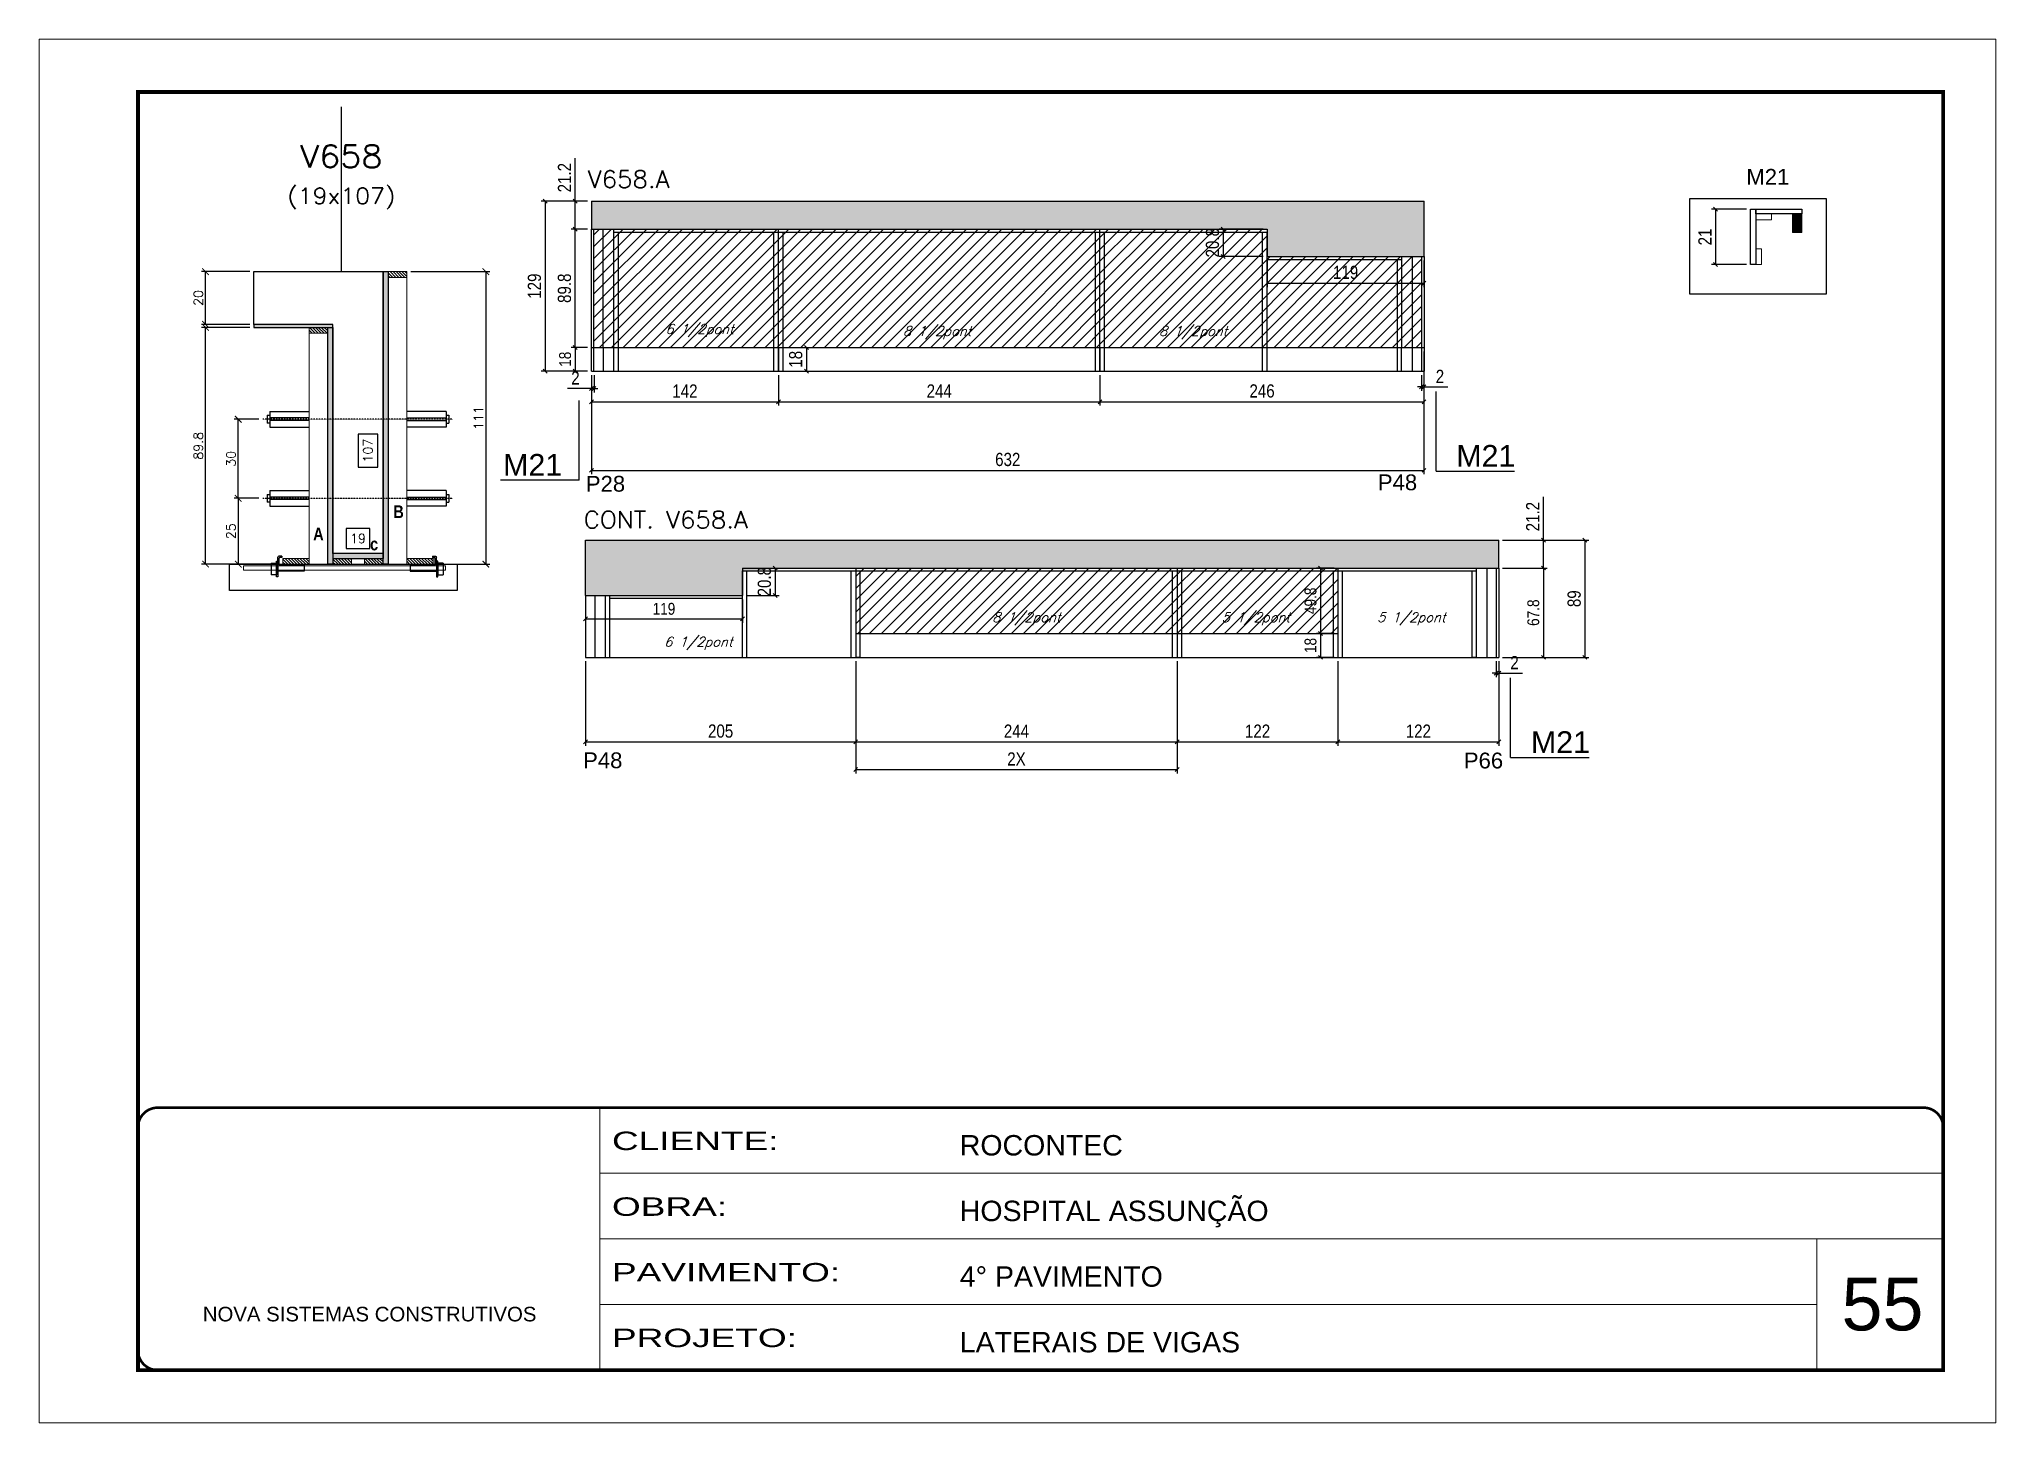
# Model space of a CAD drawing. Extents: x -20960 to -5926, y -2106 to 21915.
# Drawn here: x -9037 to -7552, y 5934 to 6984 of the extents above; entities that cross this region are included whole.
import ezdxf
from ezdxf.enums import TextEntityAlignment as Align

# ---------------------------------------------------------------- set-up
doc = ezdxf.new("R2010")
doc.units = 0
for name, pattern in [('CONTINUO', [0]), ('DASHED', [0.75, 0.5, -0.25]), ('HIDDEN', [0.375, 0.25, -0.125])]:
    doc.linetypes.add(name, pattern=pattern)
for name, color, linetype in [('5', 5, 'Continuous'), ('barrote', 251, 'Continuous'), ('COTA', 241, 'Continuous'), ('Cota Seção (2x)', 4, 'Continuous'), ('detalhes', 4, 'Continuous'), ('NOMENCLATURA', 7, 'Continuous'), ('Painéis', 200, 'Continuous'), ('presilha', 1, 'Continuous'), ('Reaproveitamento', 251, 'Continuous'), ('SARR_2.2x7', 40, 'Continuous'), ('SARR_3.5x7', 81, 'Continuous'), ('TENSOR', 3, 'Continuous'), ('texto', 7, 'Continuous'), ('Texto de Titulo', 7, 'Continuous'), ('Texto Qtd Sarr', 242, 'Continuous')]:
    doc.layers.add(name, color=color, linetype=linetype)
for name, color, linetype, lineweight in [('CARIMBO', 255, 'Continuous', 9), ('CONCRETO', 251, 'Continuous', 25), ('Folhas', 255, 'Continuous', 9), ('Hachura', 251, 'Continuous', 9), ('Madeira', 126, 'Continuous', 18), ('Sarr 2.2x7', 40, 'Continuous', 9), ('SARRAFO DE PRESSAO', 251, 'DASHED', 9), ('SCO-___-LAJ', 2, 'Continuous', 0), ('Texto Seção', 7, 'Continuous', 15)]:
    doc.layers.add(name, color=color, linetype=linetype, lineweight=lineweight)
doc.styles.add('ARIAL', font='arial.ttf')
doc.styles.add('COTA TECNICA', font='techl___.ttf', dxfattribs={"height": 10})
doc.styles.add('COTA TECNICA-50', font='techl___.ttf', dxfattribs={"height": 9})
doc.styles.add('REGUA-120', font='ROMANS.shx', dxfattribs={"height": 15})
doc.styles.add('Romans', font='romans.shx')
doc.styles.get("Standard").update_dxf_attribs({"font": 'arial.ttf'})
doc.styles.add('TECNICA', font='techb___.ttf', dxfattribs={"height": 10})
doc.styles.add('Tecnologia', font='')
doc.styles.get('Tecnologia').set_extended_font_data('Forgotten Futurist')
doc.dimstyles.new('COTA PAINEL-50', dxfattribs={"dimtxt": 9, "dimasz": 3, "dimexe": 3, "dimexo": 3, "dimgap": 3, "dimtad": 1, "dimdec": 1, "dimzin": 12, "dimdsep": 46, "dimtxsty": 'COTA TECNICA-50', "dimblk1": 'OBLIQUE', "dimblk2": 'OBLIQUE', "dimsah": 1, "dimcen": 0.9, "dimclrd": 4, "dimclre": 4, "dimclrt": 240, "dimadec": 1, "dimazin": 3, "dimtfac": 1, "dimtdec": 1, "dimtmove": 0, "dimatfit": 3, "dimfxl": 1, "dimtolj": 1, "dimtzin": 12, "dimarcsym": 0})
doc.dimstyles.new('Cota Seção (2x)', dxfattribs={"dimtxt": 7, "dimasz": 5, "dimexe": 3, "dimexo": 3, "dimgap": 2, "dimtad": 3, "dimdec": 1, "dimlfac": 0.5, "dimzin": 12, "dimdsep": 46, "dimtxsty": 'Romans', "dimblk": 'ARCHTICK', "dimcen": 0, "dimclrd": 4, "dimclre": 4, "dimclrt": 1, "dimadec": 1, "dimazin": 3, "dimtfac": 1, "dimtdec": 1, "dimtmove": 0, "dimatfit": 3, "dimldrblk": 'OBLIQUE', "dimfxl": 1, "dimtolj": 1, "dimtzin": 12, "dimarcsym": 0})
doc.dimstyles.new('Cota Seção interna', dxfattribs={"dimtxt": 7, "dimasz": 6, "dimexe": 0.18, "dimexo": 2, "dimgap": -4, "dimtad": 3, "dimdec": 1, "dimlfac": 0.5, "dimzin": 12, "dimdsep": 46, "dimtxsty": 'Romans', "dimblk": 'ARCHTICK', "dimcen": 0.09, "dimse1": 1, "dimse2": 1, "dimsd1": 1, "dimsd2": 1, "dimclrd": 180, "dimclre": 5, "dimclrt": 1, "dimadec": 0, "dimazin": 3, "dimtfac": 1, "dimtdec": 1, "dimtofl": 0, "dimtmove": 0, "dimatfit": 3, "dimldrblk": 'ARCHTICK', "dimfxl": 1, "dimtolj": 1, "dimtzin": 0, "dimarcsym": 0})
doc.dimstyles.new('PAINEL', dxfattribs={"dimtxt": 10, "dimasz": 3, "dimexe": 3, "dimexo": 3, "dimgap": 3, "dimtad": 1, "dimdec": 1, "dimzin": 12, "dimdsep": 46, "dimtxsty": 'COTA TECNICA', "dimblk1": 'OBLIQUE', "dimblk2": 'OBLIQUE', "dimsah": 1, "dimcen": 0.9, "dimclrd": 4, "dimclre": 4, "dimclrt": 240, "dimadec": 1, "dimazin": 3, "dimtfac": 1, "dimtdec": 1, "dimtmove": 0, "dimatfit": 3, "dimfxl": 1, "dimtolj": 1, "dimtzin": 12, "dimarcsym": 0})
pattern_1 = [(45, (12456.408, 10028.157), (-4.490128, 4.490128), [])]

msp = doc.modelspace()

# ---------------------------------------------------------------- texts
at = {"layer": '5', "color": 7, "linetype": 'Continuous'}
msp.add_text('M21', height=12, rotation=359.99996, dxfattribs=at).set_placement((-7741.37, 6873.43))
at = {"layer": '5', "linetype": 'Continuous'}
for s, p in [('P48', (-8021.01, 6641.61)), ('P28', (-8622.1, 6640.53)), ('P48', (-8624.17, 6430.68)), ('P66', (-7955.76, 6430.52))]:
    msp.add_text(s, height=12, rotation=0.00004, dxfattribs=at).set_placement(p)
at = {"layer": 'CARIMBO', "style": 'ARIAL'}
msp.add_text('55', height=40, dxfattribs=at).set_placement((-7669.14, 6004.06))
at = {"layer": 'detalhes', "style": 'TECNICA'}
for s, p in [('B', (-8768.19, 6620.53)), ('A', (-8829.02, 6603.68)), ('c', (-8785.84, 6595.99))]:
    msp.add_text(s, height=9.6, dxfattribs=at).set_placement(p)
at = {"layer": 'NOMENCLATURA', "linetype": 'Continuous'}
for rotation, p in [(360, (-8684.87, 6652.6)), (0, (-7961.5, 6659.44)), (0, (-7904.86, 6442.22))]:
    msp.add_text('M21', height=16.5, rotation=rotation, dxfattribs=at).set_placement(p)
at = {"layer": 'texto', "color": 2, "char_height": 7.2737, "attachment_point": 5, "style": 'Romans'}
for s, insert in [('{\\Q19;\\C256;6 1/2pont}', (-8535.77, 6762.75)), ('{\\Q19;\\C256;8 1/2pont}', (-8355.47, 6761.21)), ('{\\Q19;\\C256;8 1/2pont}', (-8161.11, 6761.21)), ('{\\Q19;\\C256;8 1/2pont}', (-8287.75, 6544.03)), ('{\\Q19;\\C256;5 1/2pont}', (-8113.65, 6544.03)), ('{\\Q19;\\C256;5 1/2pont}', (-7995.6, 6544.03)), ('{\\Q19;\\C256;6 1/2pont}', (-8536.7, 6525.42))]:
    msp.add_mtext(s, dxfattribs=dict(at, insert=insert))
at = {"layer": 'Texto Seção', "style": 'REGUA-120', "width": 1.05}
for s, p in [('V658.A', (-8620.6, 6871.12)), ('CONT. V658.A', (-8623.71, 6612.8))]:
    msp.add_text(s, height=13, dxfattribs=at).set_placement(p)

# ---------------------------------------------------------------- blocks, each defined once
blk = doc.blocks.new('9999999999')
at = {"color": 30, "linetype": 'CONTINUO'}
for p, q in [((98564.6, 34230.2), (98564.6, 34429.4)), ((98564.6, 34379.6), (99584, 34379.6)), ((98564.6, 34329.8), (99488, 34329.8)), ((99584, 34329.8), (99488, 34329.8)), ((99488, 34329.8), (99488, 34230.2)), ((98564.6, 34280), (99488, 34280))]:
    blk.add_line(p, q, dxfattribs=at)
at = {"color": 30, "linetype": 'CONTINUO', "const_width": 2}
blk.add_lwpolyline([(99584, 34230.2), (99584, 34414.4, 0.414214), (99569, 34429.4), (98229, 34429.4, 0.414214), (98214, 34414.4), (98214, 34245.2, 0.414214), (98229, 34230.2), (99584, 34230.2)], format="xyb", dxfattribs=at)
at = {"layer": 'Folhas'}
blk.add_lwpolyline([(98139, 34190.2), (99624, 34190.2), (99624, 35240.2), (98139, 35240.2)], close=True, dxfattribs=at)
at = {"layer": 'Folhas', "color": 30, "const_width": 3}
blk.add_lwpolyline([(98214, 34230.2), (99584, 34230.2), (99584, 35200.2), (98214, 35200.2)], close=True, dxfattribs=at)
at = {"color": 7, "linetype": 'Continuous', "ltscale": 5, "style": 'ARIAL'}
for s, height, p in [('ROCONTEC', 15.48, (98837.7, 34393.1)), ('HOSPITAL ASSUNÇÃO', 15.483, (98837.7, 34343.3)), ('4° PAVIMENTO', 15.483, (98837.7, 34293.5)), ('NOVA SISTEMAS CONSTRUTIVOS', 11.059, (98263.2, 34267.2)), ('LATERAIS DE VIGAS', 15.483, (98837.7, 34243.7))]:
    blk.add_text(s, height=height, dxfattribs=at).set_placement(p)
at = {"layer": 'Folhas', "color": 7, "style": 'Tecnologia', "width": 1.5}
for s, p in [('CLIENTE:', (98573.7, 34397.2)), ('OBRA:', (98573.7, 34347.3)), ('PAVIMENTO:', (98573.7, 34297.5)), ('PROJETO:', (98573.7, 34247.7))]:
    blk.add_text(s, height=14, dxfattribs=at).set_placement(p)
blk = doc.blocks.new('_Oblique')
at = {"color": 0, "linetype": 'ByBlock', "lineweight": -2}
blk.add_line((-0.5, -0.5), (0.5, 0.5), dxfattribs=at)
blk = doc.blocks.new('*D1982')
at = {"layer": 'COTA', "color": 4, "lineweight": -2, "ltscale": 25, "transparency": 16777216}
for p, q in [((-7988, 6729), (-7988, 6717)), ((-7986, 6729), (-7986, 6717)), ((-7988, 6720), (-7991, 6720)), ((-7988, 6720), (-7986, 6720)), ((-7986, 6720), (-7967.8, 6720))]:
    blk.add_line(p, q, dxfattribs=at)
at = {"layer": 'Defpoints', "color": 0, "ltscale": 25, "transparency": 16777216}
for p in [(-7988, 6732), (-7986, 6732), (-7986, 6720)]:
    blk.add_point(p, dxfattribs=at)
at = {"layer": 'COTA', "color": 4, "lineweight": -2, "ltscale": 25, "transparency": 16777216, "xscale": 3, "yscale": 3, "zscale": 3}
blk.add_blockref('_Oblique', (-7988, 6720), dxfattribs=at)
at = {"layer": 'COTA', "color": 4, "lineweight": -2, "ltscale": 25, "transparency": 16777216, "xscale": 3, "yscale": 3, "zscale": 3, "rotation": 180}
blk.add_blockref('_Oblique', (-7986, 6720), dxfattribs=at)
at = {"layer": 'COTA', "color": 240, "ltscale": 25, "transparency": 16777216, "insert": (-7973.9, 6728), "char_height": 10, "attachment_point": 5, "style": 'COTA TECNICA'}
blk.add_mtext('\\A1;2', dxfattribs=at)
blk = doc.blocks.new('*D2013')
at = {"layer": 'COTA', "color": 4, "lineweight": -2, "ltscale": 25, "transparency": 16777216}
for p, q in [((-8617.9, 6729), (-8617.9, 6705.8)), ((-8475.9, 6729), (-8475.9, 6705.8)), ((-8617.9, 6708.8), (-8475.9, 6708.8))]:
    blk.add_line(p, q, dxfattribs=at)
at = {"layer": 'Defpoints', "color": 0, "ltscale": 25, "transparency": 16777216}
for p in [(-8617.9, 6732), (-8475.9, 6732), (-8475.9, 6708.8)]:
    blk.add_point(p, dxfattribs=at)
at = {"layer": 'COTA', "color": 4, "lineweight": -2, "ltscale": 25, "transparency": 16777216, "xscale": 3, "yscale": 3, "zscale": 3, "rotation": 180}
blk.add_blockref('_Oblique', (-8617.9, 6708.8), dxfattribs=at)
at = {"layer": 'COTA', "color": 4, "lineweight": -2, "ltscale": 25, "transparency": 16777216, "xscale": 3, "yscale": 3, "zscale": 3}
blk.add_blockref('_Oblique', (-8475.9, 6708.8), dxfattribs=at)
at = {"layer": 'COTA', "color": 240, "ltscale": 25, "transparency": 16777216, "insert": (-8546.9, 6716.9), "char_height": 10, "attachment_point": 5, "style": 'COTA TECNICA'}
blk.add_mtext('\\A1;142', dxfattribs=at)
blk = doc.blocks.new('*D1983')
at = {"layer": 'COTA', "color": 4, "lineweight": -2, "ltscale": 25, "transparency": 16777216}
for p, q in [((-8475.9, 6729), (-8475.9, 6705.8)), ((-8231.9, 6729), (-8231.9, 6705.8)), ((-8475.9, 6708.8), (-8231.9, 6708.8))]:
    blk.add_line(p, q, dxfattribs=at)
at = {"layer": 'Defpoints', "color": 0, "ltscale": 25, "transparency": 16777216}
for p in [(-8475.9, 6732), (-8231.9, 6732), (-8231.9, 6708.8)]:
    blk.add_point(p, dxfattribs=at)
at = {"layer": 'COTA', "color": 4, "lineweight": -2, "ltscale": 25, "transparency": 16777216, "xscale": 3, "yscale": 3, "zscale": 3, "rotation": 180}
blk.add_blockref('_Oblique', (-8475.9, 6708.8), dxfattribs=at)
at = {"layer": 'COTA', "color": 4, "lineweight": -2, "ltscale": 25, "transparency": 16777216, "xscale": 3, "yscale": 3, "zscale": 3}
blk.add_blockref('_Oblique', (-8231.9, 6708.8), dxfattribs=at)
at = {"layer": 'COTA', "color": 240, "ltscale": 25, "transparency": 16777216, "insert": (-8353.9, 6716.9), "char_height": 10, "attachment_point": 5, "style": 'COTA TECNICA'}
blk.add_mtext('\\A1;244', dxfattribs=at)
blk = doc.blocks.new('*D1984')
at = {"layer": 'COTA', "color": 4, "lineweight": -2, "ltscale": 25, "transparency": 16777216}
for p, q in [((-7986, 6747), (-7986, 6705.8)), ((-8231.9, 6729), (-8231.9, 6705.8)), ((-8231.9, 6708.8), (-7986, 6708.8))]:
    blk.add_line(p, q, dxfattribs=at)
at = {"layer": 'Defpoints', "color": 0, "ltscale": 25, "transparency": 16777216}
for p in [(-7986, 6750), (-8231.9, 6732), (-7986, 6708.8)]:
    blk.add_point(p, dxfattribs=at)
at = {"layer": 'COTA', "color": 4, "lineweight": -2, "ltscale": 25, "transparency": 16777216, "xscale": 3, "yscale": 3, "zscale": 3, "rotation": 180}
blk.add_blockref('_Oblique', (-8231.9, 6708.8), dxfattribs=at)
at = {"layer": 'COTA', "color": 4, "lineweight": -2, "ltscale": 25, "transparency": 16777216, "xscale": 3, "yscale": 3, "zscale": 3}
blk.add_blockref('_Oblique', (-7986, 6708.8), dxfattribs=at)
at = {"layer": 'COTA', "color": 240, "ltscale": 25, "transparency": 16777216, "insert": (-8108.9, 6716.9), "char_height": 10, "attachment_point": 5, "style": 'COTA TECNICA'}
blk.add_mtext('\\A1;246', dxfattribs=at)
blk = doc.blocks.new('*D2014')
at = {"layer": 'COTA', "color": 4, "lineweight": -2, "ltscale": 25, "transparency": 16777216}
for p, q in [((-8105, 6816), (-8105, 6795.8)), ((-7986, 6816), (-7986, 6795.8)), ((-8105, 6798.8), (-7986, 6798.8))]:
    blk.add_line(p, q, dxfattribs=at)
at = {"layer": 'Defpoints', "color": 0, "ltscale": 25, "transparency": 16777216}
for p in [(-8105, 6819), (-7986, 6819), (-7986, 6798.8)]:
    blk.add_point(p, dxfattribs=at)
at = {"layer": 'COTA', "color": 4, "lineweight": -2, "ltscale": 25, "transparency": 16777216, "xscale": 3, "yscale": 3, "zscale": 3, "rotation": 180}
blk.add_blockref('_Oblique', (-8105, 6798.8), dxfattribs=at)
at = {"layer": 'COTA', "color": 4, "lineweight": -2, "ltscale": 25, "transparency": 16777216, "xscale": 3, "yscale": 3, "zscale": 3}
blk.add_blockref('_Oblique', (-7986, 6798.8), dxfattribs=at)
at = {"layer": 'COTA', "color": 240, "ltscale": 25, "transparency": 16777216, "insert": (-8045.5, 6806.9), "char_height": 10, "attachment_point": 5, "style": 'COTA TECNICA'}
blk.add_mtext('\\A1;119', dxfattribs=at)
blk = doc.blocks.new('*D1985')
at = {"layer": 'COTA', "color": 4, "lineweight": -2, "ltscale": 25, "transparency": 16777216}
for p, q in [((-8622.3, 6511.8), (-8622.3, 6447.7)), ((-8417.3, 6511.8), (-8417.3, 6447.7)), ((-8622.3, 6450.7), (-8417.3, 6450.7))]:
    blk.add_line(p, q, dxfattribs=at)
at = {"layer": 'Defpoints', "color": 0, "ltscale": 25, "transparency": 16777216}
for p in [(-8622.3, 6514.8), (-8417.3, 6514.8), (-8417.3, 6450.7)]:
    blk.add_point(p, dxfattribs=at)
at = {"layer": 'COTA', "color": 4, "lineweight": -2, "ltscale": 25, "transparency": 16777216, "xscale": 3, "yscale": 3, "zscale": 3, "rotation": 180}
blk.add_blockref('_Oblique', (-8622.3, 6450.7), dxfattribs=at)
at = {"layer": 'COTA', "color": 4, "lineweight": -2, "ltscale": 25, "transparency": 16777216, "xscale": 3, "yscale": 3, "zscale": 3}
blk.add_blockref('_Oblique', (-8417.3, 6450.7), dxfattribs=at)
at = {"layer": 'COTA', "color": 240, "ltscale": 25, "transparency": 16777216, "insert": (-8519.8, 6458.8), "char_height": 10, "attachment_point": 5, "style": 'COTA TECNICA'}
blk.add_mtext('\\A1;205', dxfattribs=at)
blk = doc.blocks.new('*D1986')
at = {"layer": 'COTA', "color": 4, "lineweight": -2, "ltscale": 25, "transparency": 16777216}
for p, q in [((-8417.3, 6511.8), (-8417.3, 6447.7)), ((-8173.3, 6511.8), (-8173.3, 6447.7)), ((-8417.3, 6450.7), (-8173.3, 6450.7))]:
    blk.add_line(p, q, dxfattribs=at)
at = {"layer": 'Defpoints', "color": 0, "ltscale": 25, "transparency": 16777216}
for p in [(-8417.3, 6514.8), (-8173.3, 6514.8), (-8173.3, 6450.7)]:
    blk.add_point(p, dxfattribs=at)
at = {"layer": 'COTA', "color": 4, "lineweight": -2, "ltscale": 25, "transparency": 16777216, "xscale": 3, "yscale": 3, "zscale": 3, "rotation": 180}
blk.add_blockref('_Oblique', (-8417.3, 6450.7), dxfattribs=at)
at = {"layer": 'COTA', "color": 4, "lineweight": -2, "ltscale": 25, "transparency": 16777216, "xscale": 3, "yscale": 3, "zscale": 3}
blk.add_blockref('_Oblique', (-8173.3, 6450.7), dxfattribs=at)
at = {"layer": 'COTA', "color": 240, "ltscale": 25, "transparency": 16777216, "insert": (-8295.3, 6458.8), "char_height": 10, "attachment_point": 5, "style": 'COTA TECNICA'}
blk.add_mtext('\\A1;244', dxfattribs=at)
blk = doc.blocks.new('titulo1')
at = {"layer": 'Defpoints', "color": 252, "linetype": 'HIDDEN', "ltscale": 2}
blk.add_line((0, 0), (0, 125), dxfattribs=at)
at = {"layer": 'Defpoints', "style": 'Romans', "oblique": 15}
blk.add_attdef('FOLHA', text='', height=10, dxfattribs=at).set_placement((0, 15.6), align=Align.MIDDLE_CENTER)
at = {"layer": 'Texto Qtd Sarr', "color": 3, "style": 'Romans', "oblique": 15}
for tag, height, p in [('TITULO', 17, (0, 71.4)), ('SEÇÃO', 12, (0, 41.5))]:
    blk.add_attdef(tag, text='', height=height, dxfattribs=at).set_placement(p, align=Align.MIDDLE_CENTER)
blk = doc.blocks.new('_ArchTick')
at = {"color": 0, "linetype": 'ByBlock', "const_width": 0.15}
blk.add_lwpolyline([(-0.5, -0.5), (0.5, 0.5)], dxfattribs=at)
blk = doc.blocks.new('*D1987')
at = {"layer": 'COTA', "color": 4, "lineweight": -2, "transparency": 16777216}
for p, q in [((-8877, 6765.1), (-8913.7, 6765.1)), ((-8910.7, 6585.5), (-8910.7, 6765.1)), ((-8859.4, 6585.5), (-8913.7, 6585.5))]:
    blk.add_line(p, q, dxfattribs=at)
at = {"layer": 'Defpoints', "color": 0, "transparency": 16777216}
for p in [(-8910.7, 6765.1), (-8874, 6765.1), (-8856.4, 6585.5)]:
    blk.add_point(p, dxfattribs=at)
at = {"layer": 'COTA', "color": 4, "lineweight": -2, "transparency": 16777216, "xscale": 5, "yscale": 5, "zscale": 5}
for p, rotation in [((-8910.7, 6765.1), 90), ((-8910.7, 6585.5), 270)]:
    blk.add_blockref('_ArchTick', p, dxfattribs=dict(at, rotation=rotation))
at = {"layer": 'COTA', "color": 1, "transparency": 16777216, "insert": (-8916.2, 6675.3), "char_height": 7, "attachment_point": 5, "rotation": 90, "style": 'Romans'}
blk.add_mtext('\\A1;89.8', dxfattribs=at)
blk = doc.blocks.new('*D1988')
at = {"layer": 'COTA', "color": 4, "lineweight": -2, "transparency": 16777216}
for p, q in [((-8877, 6807.5), (-8913.7, 6807.5)), ((-8910.7, 6767.5), (-8910.7, 6807.5)), ((-8877, 6767.5), (-8913.7, 6767.5))]:
    blk.add_line(p, q, dxfattribs=at)
at = {"layer": 'Defpoints', "color": 0, "transparency": 16777216}
for p in [(-8910.7, 6807.5), (-8874, 6807.5), (-8874, 6767.5)]:
    blk.add_point(p, dxfattribs=at)
at = {"layer": 'COTA', "color": 4, "lineweight": -2, "transparency": 16777216, "xscale": 5, "yscale": 5, "zscale": 5}
for p, rotation in [((-8910.7, 6807.5), 90), ((-8910.7, 6767.5), 270)]:
    blk.add_blockref('_ArchTick', p, dxfattribs=dict(at, rotation=rotation))
at = {"layer": 'COTA', "color": 1, "transparency": 16777216, "insert": (-8916.2, 6787.5), "char_height": 7, "attachment_point": 5, "rotation": 90, "style": 'Romans'}
blk.add_mtext('\\A1;20', dxfattribs=at)
blk = doc.blocks.new('*D1989')
at = {"layer": 'Cota Seção (2x)', "color": 180, "lineweight": -2, "transparency": 16777216}
for p, q in [((-8780, 6684.2), (-8795, 6684.2)), ((-8795, 6684.2), (-8795, 6659.2)), ((-8780, 6659.2), (-8780, 6684.2)), ((-8795, 6659.2), (-8780, 6659.2))]:
    blk.add_line(p, q, dxfattribs=at)
at = {"layer": 'Defpoints', "color": 0, "transparency": 16777216}
for p in [(-8814, 6807.5), (-8776, 6807.5), (-8814, 6593.5)]:
    blk.add_point(p, dxfattribs=at)
at = {"layer": 'Cota Seção (2x)', "color": 1, "transparency": 16777216, "insert": (-8787.5, 6671.7), "char_height": 7, "attachment_point": 5, "rotation": 90, "style": 'Romans'}
blk.add_mtext('\\A1;107', dxfattribs=at)
blk = doc.blocks.new('PRESILHA METÁLICA 1')
at = {"layer": 'presilha'}
for p, q in [((0, 13), (6, 13)), ((0, 13), (0, 0)), ((6, 0), (0, 0)), ((6, 15.5), (7.5, 15.5)), ((6, -2.5), (6, 15.5)), ((6, 13), (6, 0)), ((7.5, 10.6), (7.5, 19.9)), ((7.5, 15.5), (7.5, -2.5)), ((37.5, 4.1), (7.5, 4.1)), ((12, 21), (8.6, 21)), ((9, 11.6), (9, 18.9)), ((12, 19.5), (9.6, 19.5)), ((37.5, 11), (9.6, 11)), ((12, 21), (12, 19.5)), ((37.5, 11), (37.5, 4.1)), ((7.5, -2.5), (6, -2.5))]:
    blk.add_line(p, q, dxfattribs=at)
for centre, radius, start, end in [((8.6, 19.9), 1.14, 90, 180), ((9.6, 18.9), 0.57, 90, 180), ((9.6, 11.6), 0.57, 180, 270)]:
    blk.add_arc(centre, radius, start, end, dxfattribs=at)
blk = doc.blocks.new('*D1990')
at = {"layer": 'Cota Seção (2x)', "color": 180, "lineweight": -2, "transparency": 16777216}
for p, q in [((-8786, 6612.5), (-8804, 6612.5)), ((-8804, 6612.5), (-8804, 6597.5)), ((-8786, 6597.5), (-8786, 6612.5)), ((-8804, 6597.5), (-8786, 6597.5))]:
    blk.add_line(p, q, dxfattribs=at)
at = {"layer": 'Defpoints', "color": 0, "transparency": 16777216}
for p in [(-8814, 6593.5), (-8814, 6585.5), (-8776, 6585.5)]:
    blk.add_point(p, dxfattribs=at)
at = {"layer": 'Cota Seção (2x)', "color": 1, "transparency": 16777216, "insert": (-8795, 6605), "char_height": 7, "attachment_point": 5, "style": 'Romans'}
blk.add_mtext('\\A1;19', dxfattribs=at)
blk = doc.blocks.new('*D1979')
at = {"layer": 'COTA', "color": 4, "lineweight": -2, "transparency": 16777216}
for p, q in [((-8755, 6807.5), (-8695, 6807.5)), ((-8698, 6807.5), (-8698, 6585.5)), ((-8755, 6585.5), (-8695, 6585.5))]:
    blk.add_line(p, q, dxfattribs=at)
at = {"layer": 'Defpoints', "color": 0, "transparency": 16777216}
for p in [(-8758, 6807.5), (-8758, 6585.5), (-8698, 6585.5)]:
    blk.add_point(p, dxfattribs=at)
at = {"layer": 'COTA', "color": 4, "lineweight": -2, "transparency": 16777216, "xscale": 5, "yscale": 5, "zscale": 5}
for p, rotation in [((-8698, 6807.5), 90), ((-8698, 6585.5), 270)]:
    blk.add_blockref('_ArchTick', p, dxfattribs=dict(at, rotation=rotation))
at = {"layer": 'COTA', "color": 1, "transparency": 16777216, "insert": (-8703.5, 6696.5), "char_height": 7, "attachment_point": 5, "rotation": 90, "style": 'Romans'}
blk.add_mtext('\\A1;111', dxfattribs=at)
blk = doc.blocks.new('*D1980')
at = {"layer": 'COTA', "color": 4, "lineweight": -2, "transparency": 16777216}
for p, q in [((-8870.3, 6635.5), (-8888.9, 6635.5)), ((-8885.9, 6635.5), (-8885.9, 6585.5)), ((-8870.3, 6585.5), (-8888.9, 6585.5))]:
    blk.add_line(p, q, dxfattribs=at)
at = {"layer": 'Defpoints', "color": 0, "transparency": 16777216}
for p in [(-8867.3, 6635.5), (-8885.9, 6585.5), (-8867.3, 6585.5)]:
    blk.add_point(p, dxfattribs=at)
at = {"layer": 'COTA', "color": 4, "lineweight": -2, "transparency": 16777216, "xscale": 5, "yscale": 5, "zscale": 5}
for p, rotation in [((-8885.9, 6635.5), 90), ((-8885.9, 6585.5), 270)]:
    blk.add_blockref('_ArchTick', p, dxfattribs=dict(at, rotation=rotation))
at = {"layer": 'COTA', "color": 1, "transparency": 16777216, "insert": (-8891.4, 6610.5), "char_height": 7, "attachment_point": 5, "rotation": 90, "style": 'Romans'}
blk.add_mtext('\\A1;25', dxfattribs=at)
blk = doc.blocks.new('*D2005')
at = {"layer": 'Defpoints', "color": 0, "linetype": 'ByBlock', "transparency": 16777216}
for p in [(-7738.3, 6854.8), (-7764.7, 6812.8), (-7738.3, 6812.8)]:
    blk.add_point(p, dxfattribs=at)
at = {"layer": 'Sarr 2.2x7', "color": 4, "linetype": 'ByBlock', "lineweight": -2, "transparency": 16777216}
for p, q in [((-7741.3, 6854.8), (-7767.7, 6854.8)), ((-7764.7, 6854.8), (-7764.7, 6812.8)), ((-7741.3, 6812.8), (-7767.7, 6812.8))]:
    blk.add_line(p, q, dxfattribs=at)
at = {"layer": 'Sarr 2.2x7', "color": 4, "linetype": 'ByBlock', "lineweight": -2, "transparency": 16777216, "xscale": 3, "yscale": 3, "zscale": 3}
for p, rotation in [((-7764.7, 6854.8), 90), ((-7764.7, 6812.8), 270)]:
    blk.add_blockref('_Oblique', p, dxfattribs=dict(at, rotation=rotation))
at = {"layer": 'Sarr 2.2x7', "color": 240, "linetype": 'ByBlock', "transparency": 16777216, "insert": (-7772.8, 6833.8), "char_height": 10, "attachment_point": 5, "rotation": 90, "style": 'COTA TECNICA'}
blk.add_mtext('\\A1;21', dxfattribs=at)
blk = doc.blocks.new('*D1981')
at = {"layer": 'COTA', "color": 4, "lineweight": -2, "ltscale": 25, "transparency": 16777216}
for p, q in [((-8617.9, 6729), (-8617.9, 6715.8)), ((-8615.9, 6729), (-8615.9, 6715.8)), ((-8617.9, 6718.8), (-8636, 6718.8)), ((-8615.9, 6718.8), (-8617.9, 6718.8)), ((-8615.9, 6718.8), (-8612.9, 6718.8))]:
    blk.add_line(p, q, dxfattribs=at)
at = {"layer": 'Defpoints', "color": 0, "ltscale": 25, "transparency": 16777216}
for p in [(-8617.9, 6732), (-8615.9, 6732), (-8617.9, 6718.8)]:
    blk.add_point(p, dxfattribs=at)
at = {"layer": 'COTA', "color": 4, "lineweight": -2, "ltscale": 25, "transparency": 16777216, "xscale": 3, "yscale": 3, "zscale": 3}
blk.add_blockref('_Oblique', (-8617.9, 6718.8), dxfattribs=at)
at = {"layer": 'COTA', "color": 4, "lineweight": -2, "ltscale": 25, "transparency": 16777216, "xscale": 3, "yscale": 3, "zscale": 3, "rotation": 180}
blk.add_blockref('_Oblique', (-8615.9, 6718.8), dxfattribs=at)
at = {"layer": 'COTA', "color": 240, "ltscale": 25, "transparency": 16777216, "insert": (-8630, 6726.8), "char_height": 10, "attachment_point": 5, "style": 'COTA TECNICA'}
blk.add_mtext('\\A1;2', dxfattribs=at)
blk = doc.blocks.new('*D2006')
at = {"layer": 'COTA', "color": 4, "lineweight": -2, "ltscale": 25, "transparency": 16777216}
for p, q in [((-8630.2, 6861), (-8630.2, 6893.7)), ((-8620.9, 6861), (-8633.2, 6861)), ((-8630.2, 6839.8), (-8630.2, 6861)), ((-8620.9, 6839.8), (-8633.2, 6839.8))]:
    blk.add_line(p, q, dxfattribs=at)
at = {"layer": 'Defpoints', "color": 0, "ltscale": 25, "transparency": 16777216}
for p in [(-8630.2, 6861), (-8617.9, 6861), (-8617.9, 6839.8)]:
    blk.add_point(p, dxfattribs=at)
at = {"layer": 'COTA', "color": 4, "lineweight": -2, "ltscale": 25, "transparency": 16777216, "xscale": 3, "yscale": 3, "zscale": 3}
for p, rotation in [((-8630.2, 6861), 90), ((-8630.2, 6839.8), 270)]:
    blk.add_blockref('_Oblique', p, dxfattribs=dict(at, rotation=rotation))
at = {"layer": 'COTA', "color": 240, "ltscale": 25, "transparency": 16777216, "insert": (-8638.3, 6878.8), "char_height": 10, "attachment_point": 5, "rotation": 90, "style": 'COTA TECNICA'}
blk.add_mtext('\\A1;21.2', dxfattribs=at)
blk = doc.blocks.new('*D2007')
at = {"layer": 'COTA', "color": 4, "lineweight": -2, "ltscale": 25, "transparency": 16777216}
for p, q in [((-8620.9, 6839.8), (-8633.2, 6839.8)), ((-8630.2, 6750), (-8630.2, 6839.8)), ((-8620.9, 6750), (-8633.2, 6750))]:
    blk.add_line(p, q, dxfattribs=at)
at = {"layer": 'Defpoints', "color": 0, "ltscale": 25, "transparency": 16777216}
for p in [(-8630.2, 6839.8), (-8617.9, 6839.8), (-8617.9, 6750)]:
    blk.add_point(p, dxfattribs=at)
at = {"layer": 'COTA', "color": 4, "lineweight": -2, "ltscale": 25, "transparency": 16777216, "xscale": 3, "yscale": 3, "zscale": 3}
for p, rotation in [((-8630.2, 6839.8), 90), ((-8630.2, 6750), 270)]:
    blk.add_blockref('_Oblique', p, dxfattribs=dict(at, rotation=rotation))
at = {"layer": 'COTA', "color": 240, "ltscale": 25, "transparency": 16777216, "insert": (-8638.3, 6794.9), "char_height": 10, "attachment_point": 5, "rotation": 90, "style": 'COTA TECNICA'}
blk.add_mtext('\\A1;89.8', dxfattribs=at)
blk = doc.blocks.new('*D2008')
at = {"layer": 'COTA', "color": 4, "lineweight": -2, "transparency": 16777216}
for p, q in [((-8870.3, 6695.5), (-8888.9, 6695.5)), ((-8885.9, 6635.5), (-8885.9, 6695.5)), ((-8870.3, 6635.5), (-8888.9, 6635.5))]:
    blk.add_line(p, q, dxfattribs=at)
at = {"layer": 'Defpoints', "color": 0, "transparency": 16777216}
for p in [(-8885.9, 6695.5), (-8867.3, 6695.5), (-8867.3, 6635.5)]:
    blk.add_point(p, dxfattribs=at)
at = {"layer": 'COTA', "color": 4, "lineweight": -2, "transparency": 16777216, "xscale": 5, "yscale": 5, "zscale": 5}
for p, rotation in [((-8885.9, 6695.5), 90), ((-8885.9, 6635.5), 270)]:
    blk.add_blockref('_ArchTick', p, dxfattribs=dict(at, rotation=rotation))
at = {"layer": 'COTA', "color": 1, "transparency": 16777216, "insert": (-8891.4, 6665.5), "char_height": 7, "attachment_point": 5, "rotation": 90, "style": 'Romans'}
blk.add_mtext('\\A1;30', dxfattribs=at)
blk = doc.blocks.new('*D2009')
at = {"layer": 'COTA', "color": 4, "lineweight": -2, "ltscale": 25, "transparency": 16777216}
for p, q in [((-8108, 6839.8), (-8141.4, 6839.8)), ((-8138.4, 6839.8), (-8138.4, 6819)), ((-8108, 6819), (-8141.4, 6819))]:
    blk.add_line(p, q, dxfattribs=at)
at = {"layer": 'Defpoints', "color": 0, "ltscale": 25, "transparency": 16777216}
for p in [(-8105, 6839.8), (-8138.4, 6819), (-8105, 6819)]:
    blk.add_point(p, dxfattribs=at)
at = {"layer": 'COTA', "color": 4, "lineweight": -2, "ltscale": 25, "transparency": 16777216, "xscale": 3, "yscale": 3, "zscale": 3}
for p, rotation in [((-8138.4, 6839.8), 90), ((-8138.4, 6819), 270)]:
    blk.add_blockref('_Oblique', p, dxfattribs=dict(at, rotation=rotation))
at = {"layer": 'COTA', "color": 240, "ltscale": 25, "transparency": 16777216, "insert": (-8146.5, 6829.4), "char_height": 10, "attachment_point": 5, "rotation": 90, "style": 'COTA TECNICA'}
blk.add_mtext('\\A1;20.8', dxfattribs=at)
blk = doc.blocks.new('*D2010')
at = {"layer": 'COTA', "color": 4, "lineweight": -2, "ltscale": 25, "transparency": 16777216}
for p, q in [((-8617.9, 6729), (-8617.9, 6653.7)), ((-7986, 6729), (-7986, 6653.7)), ((-8617.9, 6656.7), (-7986, 6656.7))]:
    blk.add_line(p, q, dxfattribs=at)
at = {"layer": 'Defpoints', "color": 0, "ltscale": 25, "transparency": 16777216}
for p in [(-8617.9, 6732), (-7986, 6732), (-7986, 6656.7)]:
    blk.add_point(p, dxfattribs=at)
at = {"layer": 'COTA', "color": 4, "lineweight": -2, "ltscale": 25, "transparency": 16777216, "xscale": 3, "yscale": 3, "zscale": 3, "rotation": 180}
blk.add_blockref('_Oblique', (-8617.9, 6656.7), dxfattribs=at)
at = {"layer": 'COTA', "color": 4, "lineweight": -2, "ltscale": 25, "transparency": 16777216, "xscale": 3, "yscale": 3, "zscale": 3}
blk.add_blockref('_Oblique', (-7986, 6656.7), dxfattribs=at)
at = {"layer": 'COTA', "color": 240, "ltscale": 25, "transparency": 16777216, "insert": (-8301.9, 6664.9), "char_height": 10, "attachment_point": 5, "style": 'COTA TECNICA'}
blk.add_mtext('\\A1;632', dxfattribs=at)
blk = doc.blocks.new('*D2011')
at = {"layer": 'COTA', "color": 4, "lineweight": -2, "ltscale": 25, "transparency": 16777216}
for p, q in [((-8469.5, 6750), (-8451.7, 6750)), ((-8454.7, 6750), (-8454.7, 6732)), ((-8469.5, 6732), (-8451.7, 6732))]:
    blk.add_line(p, q, dxfattribs=at)
at = {"layer": 'Defpoints', "color": 0, "ltscale": 25, "transparency": 16777216}
for p in [(-8472.5, 6750), (-8472.5, 6732), (-8454.7, 6732)]:
    blk.add_point(p, dxfattribs=at)
at = {"layer": 'COTA', "color": 4, "lineweight": -2, "ltscale": 25, "transparency": 16777216, "xscale": 3, "yscale": 3, "zscale": 3}
for p, rotation in [((-8454.7, 6750), 90), ((-8454.7, 6732), 270)]:
    blk.add_blockref('_Oblique', p, dxfattribs=dict(at, rotation=rotation))
at = {"layer": 'COTA', "color": 240, "ltscale": 25, "transparency": 16777216, "insert": (-8462.8, 6741), "char_height": 10, "attachment_point": 5, "rotation": 90, "style": 'COTA TECNICA'}
blk.add_mtext('\\A1;18', dxfattribs=at)
blk = doc.blocks.new('*D2012')
at = {"layer": 'COTA', "color": 4, "lineweight": -2, "ltscale": 25, "transparency": 16777216}
for p, q in [((-8620.9, 6861), (-8656, 6861)), ((-8653, 6861), (-8653, 6732)), ((-8620.9, 6732), (-8656, 6732))]:
    blk.add_line(p, q, dxfattribs=at)
at = {"layer": 'Defpoints', "color": 0, "ltscale": 25, "transparency": 16777216}
for p in [(-8617.9, 6861), (-8653, 6732), (-8617.9, 6732)]:
    blk.add_point(p, dxfattribs=at)
at = {"layer": 'COTA', "color": 4, "lineweight": -2, "ltscale": 25, "transparency": 16777216, "xscale": 3, "yscale": 3, "zscale": 3}
for p, rotation in [((-8653, 6861), 90), ((-8653, 6732), 270)]:
    blk.add_blockref('_Oblique', p, dxfattribs=dict(at, rotation=rotation))
at = {"layer": 'COTA', "color": 240, "ltscale": 25, "transparency": 16777216, "insert": (-8661.1, 6796.5), "char_height": 10, "attachment_point": 5, "rotation": 90, "style": 'COTA TECNICA'}
blk.add_mtext('\\A1;129', dxfattribs=at)
blk = doc.blocks.new('*D2015')
at = {"layer": 'COTA', "color": 4, "lineweight": -2, "ltscale": 25, "transparency": 16777216}
for p, q in [((-8173.3, 6511.8), (-8173.3, 6447.7)), ((-8051.3, 6511.8), (-8051.3, 6447.7)), ((-8173.3, 6450.7), (-8051.3, 6450.7))]:
    blk.add_line(p, q, dxfattribs=at)
at = {"layer": 'Defpoints', "color": 0, "ltscale": 25, "transparency": 16777216}
for p in [(-8173.3, 6514.8), (-8051.3, 6514.8), (-8051.3, 6450.7)]:
    blk.add_point(p, dxfattribs=at)
at = {"layer": 'COTA', "color": 4, "lineweight": -2, "ltscale": 25, "transparency": 16777216, "xscale": 3, "yscale": 3, "zscale": 3, "rotation": 180}
blk.add_blockref('_Oblique', (-8173.3, 6450.7), dxfattribs=at)
at = {"layer": 'COTA', "color": 4, "lineweight": -2, "ltscale": 25, "transparency": 16777216, "xscale": 3, "yscale": 3, "zscale": 3}
blk.add_blockref('_Oblique', (-8051.3, 6450.7), dxfattribs=at)
at = {"layer": 'COTA', "color": 240, "ltscale": 25, "transparency": 16777216, "insert": (-8112.3, 6458.8), "char_height": 10, "attachment_point": 5, "style": 'COTA TECNICA'}
blk.add_mtext('\\A1;122', dxfattribs=at)
blk = doc.blocks.new('*D2016')
at = {"layer": 'COTA', "color": 4, "lineweight": -2, "ltscale": 25, "transparency": 16777216}
for p, q in [((-8417.3, 6511.8), (-8417.3, 6426.7)), ((-8173.3, 6511.8), (-8173.3, 6426.7)), ((-8417.3, 6429.7), (-8173.3, 6429.7))]:
    blk.add_line(p, q, dxfattribs=at)
at = {"layer": 'Defpoints', "color": 0, "ltscale": 25, "transparency": 16777216}
for p in [(-8417.3, 6514.8), (-8173.3, 6514.8), (-8173.3, 6429.7)]:
    blk.add_point(p, dxfattribs=at)
at = {"layer": 'COTA', "color": 4, "lineweight": -2, "ltscale": 25, "transparency": 16777216, "xscale": 3, "yscale": 3, "zscale": 3, "rotation": 180}
blk.add_blockref('_Oblique', (-8417.3, 6429.7), dxfattribs=at)
at = {"layer": 'COTA', "color": 4, "lineweight": -2, "ltscale": 25, "transparency": 16777216, "xscale": 3, "yscale": 3, "zscale": 3}
blk.add_blockref('_Oblique', (-8173.3, 6429.7), dxfattribs=at)
at = {"layer": 'COTA', "color": 240, "ltscale": 25, "transparency": 16777216, "insert": (-8295.3, 6437.7), "char_height": 10, "attachment_point": 5, "style": 'COTA TECNICA'}
blk.add_mtext('\\A1;2X', dxfattribs=at)
blk = doc.blocks.new('*D2017')
at = {"layer": 'COTA', "color": 4, "lineweight": -2, "ltscale": 25, "transparency": 16777216}
for p, q in [((-8051.3, 6511.8), (-8051.3, 6447.7)), ((-7929.3, 6511.8), (-7929.3, 6447.7)), ((-8051.3, 6450.7), (-7929.3, 6450.7))]:
    blk.add_line(p, q, dxfattribs=at)
at = {"layer": 'Defpoints', "color": 0, "ltscale": 25, "transparency": 16777216}
for p in [(-8051.3, 6514.8), (-7929.3, 6514.8), (-7929.3, 6450.7)]:
    blk.add_point(p, dxfattribs=at)
at = {"layer": 'COTA', "color": 4, "lineweight": -2, "ltscale": 25, "transparency": 16777216, "xscale": 3, "yscale": 3, "zscale": 3, "rotation": 180}
blk.add_blockref('_Oblique', (-8051.3, 6450.7), dxfattribs=at)
at = {"layer": 'COTA', "color": 4, "lineweight": -2, "ltscale": 25, "transparency": 16777216, "xscale": 3, "yscale": 3, "zscale": 3}
blk.add_blockref('_Oblique', (-7929.3, 6450.7), dxfattribs=at)
at = {"layer": 'COTA', "color": 240, "ltscale": 25, "transparency": 16777216, "insert": (-7990.3, 6458.8), "char_height": 10, "attachment_point": 5, "style": 'COTA TECNICA'}
blk.add_mtext('\\A1;122', dxfattribs=at)
blk = doc.blocks.new('*D2018')
at = {"layer": 'COTA', "color": 4, "lineweight": -2, "ltscale": 25, "transparency": 16777216}
for p, q in [((-7895.4, 6603.8), (-7895.4, 6636.5)), ((-7926.3, 6603.8), (-7892.4, 6603.8)), ((-7895.4, 6582.6), (-7895.4, 6603.8)), ((-7926.3, 6582.6), (-7892.4, 6582.6))]:
    blk.add_line(p, q, dxfattribs=at)
at = {"layer": 'Defpoints', "color": 0, "ltscale": 25, "transparency": 16777216}
for p in [(-7929.3, 6603.8), (-7895.4, 6603.8), (-7929.3, 6582.6)]:
    blk.add_point(p, dxfattribs=at)
at = {"layer": 'COTA', "color": 4, "lineweight": -2, "ltscale": 25, "transparency": 16777216, "xscale": 3, "yscale": 3, "zscale": 3}
for p, rotation in [((-7895.4, 6603.8), 90), ((-7895.4, 6582.6), 270)]:
    blk.add_blockref('_Oblique', p, dxfattribs=dict(at, rotation=rotation))
at = {"layer": 'COTA', "color": 240, "ltscale": 25, "transparency": 16777216, "insert": (-7903.5, 6621.6), "char_height": 10, "attachment_point": 5, "rotation": 90, "style": 'COTA TECNICA'}
blk.add_mtext('\\A1;21.2', dxfattribs=at)
blk = doc.blocks.new('*D1991')
at = {"layer": 'COTA', "color": 4, "lineweight": -2, "ltscale": 25, "transparency": 16777216}
for p, q in [((-7926.3, 6603.8), (-7860.9, 6603.8)), ((-7863.9, 6603.8), (-7863.9, 6514.8)), ((-7926.3, 6514.8), (-7860.9, 6514.8))]:
    blk.add_line(p, q, dxfattribs=at)
at = {"layer": 'Defpoints', "color": 0, "ltscale": 25, "transparency": 16777216}
for p in [(-7929.3, 6603.8), (-7929.3, 6514.8), (-7863.9, 6514.8)]:
    blk.add_point(p, dxfattribs=at)
at = {"layer": 'COTA', "color": 4, "lineweight": -2, "ltscale": 25, "transparency": 16777216, "xscale": 3, "yscale": 3, "zscale": 3}
for p, rotation in [((-7863.9, 6603.8), 90), ((-7863.9, 6514.8), 270)]:
    blk.add_blockref('_Oblique', p, dxfattribs=dict(at, rotation=rotation))
at = {"layer": 'COTA', "color": 240, "ltscale": 25, "transparency": 16777216, "insert": (-7872, 6559.3), "char_height": 10, "attachment_point": 5, "rotation": 90, "style": 'COTA TECNICA'}
blk.add_mtext('\\A1;89', dxfattribs=at)
blk = doc.blocks.new('*D2019')
at = {"layer": 'COTA', "color": 4, "lineweight": -2, "ltscale": 25, "transparency": 16777216}
for p, q in [((-8500.3, 6582.6), (-8475.5, 6582.6)), ((-8478.5, 6582.6), (-8478.5, 6561.8)), ((-8500.3, 6561.8), (-8475.5, 6561.8))]:
    blk.add_line(p, q, dxfattribs=at)
at = {"layer": 'Defpoints', "color": 0, "ltscale": 25, "transparency": 16777216}
for p in [(-8503.3, 6582.6), (-8503.3, 6561.8), (-8478.5, 6561.8)]:
    blk.add_point(p, dxfattribs=at)
at = {"layer": 'COTA', "color": 4, "lineweight": -2, "ltscale": 25, "transparency": 16777216, "xscale": 3, "yscale": 3, "zscale": 3}
for p, rotation in [((-8478.5, 6582.6), 90), ((-8478.5, 6561.8), 270)]:
    blk.add_blockref('_Oblique', p, dxfattribs=dict(at, rotation=rotation))
at = {"layer": 'COTA', "color": 240, "ltscale": 25, "transparency": 16777216, "insert": (-8486.6, 6572.2), "char_height": 10, "attachment_point": 5, "rotation": 90, "style": 'COTA TECNICA'}
blk.add_mtext('\\A1;20.8', dxfattribs=at)
blk = doc.blocks.new('*D2032')
at = {"layer": 'COTA', "color": 4, "lineweight": -2, "transparency": 16777216}
for p, q in [((-8620.9, 6750), (-8633.2, 6750)), ((-8630.2, 6750), (-8630.2, 6732)), ((-8620.9, 6732), (-8633.2, 6732))]:
    blk.add_line(p, q, dxfattribs=at)
at = {"layer": 'Defpoints', "color": 0, "transparency": 16777216}
for p in [(-8617.9, 6750), (-8630.2, 6732), (-8617.9, 6732)]:
    blk.add_point(p, dxfattribs=at)
at = {"layer": 'COTA', "color": 4, "lineweight": -2, "transparency": 16777216, "xscale": 3, "yscale": 3, "zscale": 3}
for p, rotation in [((-8630.2, 6750), 90), ((-8630.2, 6732), 270)]:
    blk.add_blockref('_Oblique', p, dxfattribs=dict(at, rotation=rotation))
at = {"layer": 'COTA', "color": 240, "transparency": 16777216, "insert": (-8637.8, 6741), "char_height": 9, "attachment_point": 5, "rotation": 90, "style": 'COTA TECNICA-50'}
blk.add_mtext('\\A1;18', dxfattribs=at)
blk = doc.blocks.new('*D2033')
at = {"layer": 'COTA', "color": 4, "lineweight": -2, "transparency": 16777216}
for p, q in [((-8622.3, 6558.8), (-8622.3, 6541)), ((-8503.3, 6558.8), (-8503.3, 6541)), ((-8622.3, 6544), (-8503.3, 6544))]:
    blk.add_line(p, q, dxfattribs=at)
at = {"layer": 'Defpoints', "color": 0, "transparency": 16777216}
for p in [(-8622.3, 6561.8), (-8503.3, 6561.8), (-8503.3, 6544)]:
    blk.add_point(p, dxfattribs=at)
at = {"layer": 'COTA', "color": 4, "lineweight": -2, "transparency": 16777216, "xscale": 3, "yscale": 3, "zscale": 3, "rotation": 180}
blk.add_blockref('_Oblique', (-8622.3, 6544), dxfattribs=at)
at = {"layer": 'COTA', "color": 4, "lineweight": -2, "transparency": 16777216, "xscale": 3, "yscale": 3, "zscale": 3}
blk.add_blockref('_Oblique', (-8503.3, 6544), dxfattribs=at)
at = {"layer": 'COTA', "color": 240, "transparency": 16777216, "insert": (-8562.8, 6551.6), "char_height": 9, "attachment_point": 5, "style": 'COTA TECNICA-50'}
blk.add_mtext('\\A1;119', dxfattribs=at)
blk = doc.blocks.new('*D2001')
at = {"layer": 'COTA', "color": 4, "lineweight": -2, "transparency": 16777216}
for p, q in [((-7926.3, 6582.6), (-7892.4, 6582.6)), ((-7895.4, 6582.6), (-7895.4, 6514.8)), ((-7926.3, 6514.8), (-7892.4, 6514.8))]:
    blk.add_line(p, q, dxfattribs=at)
at = {"layer": 'Defpoints', "color": 0, "transparency": 16777216}
for p in [(-7929.3, 6582.6), (-7929.3, 6514.8), (-7895.4, 6514.8)]:
    blk.add_point(p, dxfattribs=at)
at = {"layer": 'COTA', "color": 4, "lineweight": -2, "transparency": 16777216, "xscale": 3, "yscale": 3, "zscale": 3}
for p, rotation in [((-7895.4, 6582.6), 90), ((-7895.4, 6514.8), 270)]:
    blk.add_blockref('_Oblique', p, dxfattribs=dict(at, rotation=rotation))
at = {"layer": 'COTA', "color": 240, "transparency": 16777216, "insert": (-7903, 6548.7), "char_height": 9, "attachment_point": 5, "rotation": 90, "style": 'COTA TECNICA-50'}
blk.add_mtext('\\A1;67.8', dxfattribs=at)
blk = doc.blocks.new('*D2002')
at = {"layer": 'COTA', "color": 4, "lineweight": -2, "ltscale": 25, "transparency": 16777216}
for p, q in [((-7931.3, 6511.8), (-7931.3, 6499.8)), ((-7929.3, 6511.8), (-7929.3, 6499.8)), ((-7931.3, 6502.8), (-7934.3, 6502.8)), ((-7931.3, 6502.8), (-7929.3, 6502.8)), ((-7929.3, 6502.8), (-7911.2, 6502.8))]:
    blk.add_line(p, q, dxfattribs=at)
at = {"layer": 'Defpoints', "color": 0, "ltscale": 25, "transparency": 16777216}
for p in [(-7931.3, 6514.8), (-7929.3, 6514.8), (-7929.3, 6502.8)]:
    blk.add_point(p, dxfattribs=at)
at = {"layer": 'COTA', "color": 4, "lineweight": -2, "ltscale": 25, "transparency": 16777216, "xscale": 3, "yscale": 3, "zscale": 3}
blk.add_blockref('_Oblique', (-7931.3, 6502.8), dxfattribs=at)
at = {"layer": 'COTA', "color": 4, "lineweight": -2, "ltscale": 25, "transparency": 16777216, "xscale": 3, "yscale": 3, "zscale": 3, "rotation": 180}
blk.add_blockref('_Oblique', (-7929.3, 6502.8), dxfattribs=at)
at = {"layer": 'COTA', "color": 240, "ltscale": 25, "transparency": 16777216, "insert": (-7917.3, 6510.8), "char_height": 10, "attachment_point": 5, "style": 'COTA TECNICA'}
blk.add_mtext('\\A1;2', dxfattribs=at)
blk = doc.blocks.new('*D2034')
at = {"layer": 'COTA', "color": 4, "lineweight": -2, "transparency": 16777216}
for p, q in [((-8054.3, 6532.8), (-8067.5, 6532.8)), ((-8064.5, 6532.8), (-8064.5, 6514.8)), ((-8054.3, 6514.8), (-8067.5, 6514.8))]:
    blk.add_line(p, q, dxfattribs=at)
at = {"layer": 'Defpoints', "color": 0, "transparency": 16777216}
for p in [(-8051.3, 6532.8), (-8064.5, 6514.8), (-8051.3, 6514.8)]:
    blk.add_point(p, dxfattribs=at)
at = {"layer": 'COTA', "color": 4, "lineweight": -2, "transparency": 16777216, "xscale": 3, "yscale": 3, "zscale": 3}
for p, rotation in [((-8064.5, 6532.8), 90), ((-8064.5, 6514.8), 270)]:
    blk.add_blockref('_Oblique', p, dxfattribs=dict(at, rotation=rotation))
at = {"layer": 'COTA', "color": 240, "transparency": 16777216, "insert": (-8072.1, 6523.8), "char_height": 9, "attachment_point": 5, "rotation": 90, "style": 'COTA TECNICA-50'}
blk.add_mtext('\\A1;18', dxfattribs=at)
blk = doc.blocks.new('*D2035')
at = {"layer": 'COTA', "color": 4, "lineweight": -2, "transparency": 16777216}
for p, q in [((-8054.3, 6582.6), (-8067.5, 6582.6)), ((-8064.5, 6582.6), (-8064.5, 6532.8)), ((-8054.3, 6532.8), (-8067.5, 6532.8))]:
    blk.add_line(p, q, dxfattribs=at)
at = {"layer": 'Defpoints', "color": 0, "transparency": 16777216}
for p in [(-8051.3, 6582.6), (-8064.5, 6532.8), (-8051.3, 6532.8)]:
    blk.add_point(p, dxfattribs=at)
at = {"layer": 'COTA', "color": 4, "lineweight": -2, "transparency": 16777216, "xscale": 3, "yscale": 3, "zscale": 3}
for p, rotation in [((-8064.5, 6582.6), 90), ((-8064.5, 6532.8), 270)]:
    blk.add_blockref('_Oblique', p, dxfattribs=dict(at, rotation=rotation))
at = {"layer": 'COTA', "color": 240, "transparency": 16777216, "insert": (-8072.1, 6557.7), "char_height": 9, "attachment_point": 5, "rotation": 90, "style": 'COTA TECNICA-50'}
blk.add_mtext('\\A1;49.8', dxfattribs=at)

# ---------------------------------------------------------------- dimensions: what is measured, and where the dimension line sits
at = {"layer": 'COTA', "ltscale": 25}
for base, p1, p2, picture, middle in [((-8630.2, 6860.95), (-8617.91, 6839.75), (-8617.91, 6860.95), '*D2006', (-8638.26, 6878.82)), ((-8652.99, 6731.95), (-8617.91, 6860.95), (-8617.91, 6731.95), '*D2012', (-8661.08, 6796.45)), ((-8630.2, 6839.75), (-8617.91, 6749.95), (-8617.91, 6839.75), '*D2007', (-8638.3, 6794.85)), ((-8454.68, 6731.95), (-8472.46, 6749.95), (-8472.46, 6731.95), '*D2011', (-8462.77, 6740.95)), ((-7895.42, 6603.78), (-7929.32, 6582.58), (-7929.32, 6603.78), '*D2018', (-7903.48, 6621.64)), ((-7863.93, 6514.78), (-7929.32, 6603.78), (-7929.32, 6514.78), '*D1991', (-7872.03, 6559.28))]:
    dim = msp.add_linear_dim(base=base, p1=p1, p2=p2, angle=90, dimstyle='PAINEL', dxfattribs=at)
    dim.commit()
    dim.dimension.update_dxf_attribs({"geometry": picture, "text_midpoint": middle})
for base, p1, p2, picture, middle in [((-8138.41, 6818.95), (-8104.95, 6839.75), (-8104.95, 6818.95), '*D2009', (-8138.41, 6829.35)), ((-8478.46, 6561.8), (-8503.3, 6582.58), (-8503.3, 6561.8), '*D2019', (-8478.46, 6572.19))]:
    dim = msp.add_linear_dim(base=base, p1=p1, p2=p2, angle=90, dimstyle='PAINEL', dxfattribs=at)
    dim.commit()
    dim.dimension.update_dxf_attribs({"geometry": picture, "text_midpoint": middle, "dimtype": 160})
for base, p1, p2, picture, middle in [((-7985.95, 6798.8), (-8104.95, 6818.95), (-7985.95, 6818.95), '*D2014', (-8045.45, 6806.89)), ((-8617.91, 6718.82), (-8615.91, 6731.95), (-8617.91, 6731.95), '*D1981', (-8629.97, 6726.82)), ((-7985.95, 6656.69), (-8617.91, 6731.95), (-7985.95, 6731.99), '*D2010', (-8301.93, 6664.91)), ((-8475.91, 6708.81), (-8617.91, 6731.95), (-8475.91, 6731.95), '*D2013', (-8546.91, 6716.88)), ((-7985.95, 6720.04), (-7987.95, 6731.99), (-7985.95, 6731.99), '*D1982', (-7973.89, 6728.04)), ((-8417.3, 6450.72), (-8622.3, 6514.78), (-8417.3, 6514.78), '*D1985', (-8519.8, 6458.83)), ((-8051.3, 6450.72), (-8173.3, 6514.78), (-8051.3, 6514.78), '*D2015', (-8112.3, 6458.77)), ((-7929.32, 6450.72), (-8051.3, 6514.78), (-7929.32, 6514.78), '*D2017', (-7990.31, 6458.77)), ((-7929.32, 6502.82), (-7931.32, 6514.78), (-7929.32, 6514.78), '*D2002', (-7917.26, 6510.82))]:
    dim = msp.add_linear_dim(base=base, p1=p1, p2=p2, dimstyle='PAINEL', dxfattribs=at)
    dim.commit()
    dim.dimension.update_dxf_attribs({"geometry": picture, "text_midpoint": middle})
at = {"layer": 'COTA'}
for base, p1, p2, dimstyle, picture, middle in [((-8910.74, 6807.49), (-8874.02, 6767.49), (-8874.02, 6807.49), 'Cota Seção (2x)', '*D1988', (-8916.24, 6787.49)), ((-8698.05, 6585.49), (-8758.02, 6807.49), (-8758.02, 6585.49), 'Cota Seção (2x)', '*D1979', (-8703.55, 6696.49)), ((-8910.74, 6765.09), (-8856.42, 6585.49), (-8874.02, 6765.09), 'Cota Seção (2x)', '*D1987', (-8916.24, 6675.29)), ((-8630.2, 6731.95), (-8617.91, 6749.95), (-8617.91, 6731.95), 'COTA PAINEL-50', '*D2032', (-8637.79, 6740.95)), ((-8885.88, 6695.46), (-8867.32, 6635.46), (-8867.32, 6695.46), 'Cota Seção (2x)', '*D2008', (-8891.38, 6665.46)), ((-8885.88, 6585.49), (-8867.32, 6635.46), (-8867.32, 6585.49), 'Cota Seção (2x)', '*D1980', (-8891.38, 6610.48)), ((-8064.47, 6532.78), (-8051.3, 6582.58), (-8051.3, 6532.78), 'COTA PAINEL-50', '*D2035', (-8072.06, 6557.68)), ((-7895.42, 6514.78), (-7929.32, 6582.58), (-7929.32, 6514.78), 'COTA PAINEL-50', '*D2001', (-7903.03, 6548.68)), ((-8064.47, 6514.78), (-8051.3, 6532.78), (-8051.3, 6514.78), 'COTA PAINEL-50', '*D2034', (-8072.05, 6523.78))]:
    dim = msp.add_linear_dim(base=base, p1=p1, p2=p2, angle=90, dimstyle=dimstyle, dxfattribs=at)
    dim.commit()
    dim.dimension.update_dxf_attribs({"geometry": picture, "text_midpoint": middle})
at = {"layer": 'COTA', "ltscale": 25}
for base, p1, p2, picture, middle in [((-7985.95, 6708.81), (-8231.91, 6731.95), (-7985.95, 6749.95), '*D1984', (-8108.93, 6716.91)), ((-8173.3, 6450.72), (-8417.3, 6514.78), (-8173.3, 6514.78), '*D1986', (-8295.3, 6458.79))]:
    dim = msp.add_linear_dim(base=base, p1=p1, p2=p2, dimstyle='PAINEL', override={"dimtmove": 1}, dxfattribs=at)
    dim.commit()
    dim.dimension.update_dxf_attribs({"geometry": picture, "text_midpoint": middle})
dim = msp.add_linear_dim(base=(-8231.91, 6708.81), p1=(-8475.91, 6731.95), p2=(-8231.91, 6731.95), dimstyle='PAINEL', dxfattribs=at)
dim.commit()
dim.dimension.update_dxf_attribs({"geometry": '*D1983', "text_midpoint": (-8353.91, 6708.81), "dimtype": 160})
at = {"layer": 'COTA'}
dim = msp.add_linear_dim(base=(-8503.3, 6543.98), p1=(-8622.3, 6561.8), p2=(-8503.3, 6561.8), dimstyle='COTA PAINEL-50', dxfattribs=at)
dim.commit()
dim.dimension.update_dxf_attribs({"geometry": '*D2033', "text_midpoint": (-8562.8, 6551.56)})
at = {"layer": 'COTA', "ltscale": 25}
dim = msp.add_linear_dim(base=(-8173.3, 6429.66), p1=(-8417.3, 6514.78), p2=(-8173.3, 6514.78), text='2X', dimstyle='PAINEL', dxfattribs=at)
dim.commit()
dim.dimension.update_dxf_attribs({"geometry": '*D2016', "text_midpoint": (-8295.3, 6437.71)})
at = {"layer": 'Cota Seção (2x)'}
for base, p1, p2, angle, picture, middle in [((-8776.02, 6807.49), (-8814.02, 6593.49), (-8814.02, 6807.49), 90, '*D1989', (-8776.02, 6671.69)), ((-8814.02, 6593.49), (-8776.02, 6585.49), (-8814.02, 6585.49), 180, '*D1990', (-8795.02, 6593.49))]:
    dim = msp.add_linear_dim(base=base, p1=p1, p2=p2, angle=angle, dimstyle='Cota Seção interna', dxfattribs=at)
    dim.commit()
    dim.dimension.update_dxf_attribs({"geometry": picture, "text_midpoint": middle, "dimtype": 160})
at = {"layer": 'Sarr 2.2x7', "linetype": 'ByBlock'}
dim = msp.add_linear_dim(base=(-7764.7, 6812.84), p1=(-7738.26, 6854.84), p2=(-7738.26, 6812.84), angle=90, dimstyle='PAINEL', override={"dimlfac": 0.5}, dxfattribs=at)
dim.commit()
dim.dimension.update_dxf_attribs({"geometry": '*D2005', "text_midpoint": (-7772.76, 6833.84)})

# ---------------------------------------------------------------- hatches: boundary and pattern name
at = {"layer": 'COTA', "linetype": 'ByBlock'}
h = msp.add_hatch(dxfattribs=at)
h.set_pattern_fill('AR-CONC', color=256, scale=0.03)
h.set_pattern_definition([(50, (-146174.2897, -24056.1363), (5.46554007, -0.47817257), [0.5715, -6.2865]), (355, (-146174.2897, -24056.136), (-1.05730264, 5.73170536), [0.4572, -5.02921753]), (100.4514447, (-146173.834, -24056.176), (4.40823741, 5.25353256), [0.48570026, -5.34270734]), (46.1842, (-146174.29, -24054.612), (8.13237123, -1.26126984), [0.85725, -9.42975]), (96.6355576, (-146173.612, -24054.717), (7.122124, 7.42278374), [0.7285507, -8.01406824]), (351.184151, (-146174.29, -24054.612), (7.122124, 7.42278374), [0.685799, -7.54379196]), (21, (-146173.5277, -24054.9933), (4.54843174, -3.06795595), [0.5715, -6.2865]), (326, (-146173.5277, -24054.993), (1.85406085, 5.52563898), [0.4572, -5.0292]), (71.451445, (-146173.1487, -24055.249), (6.40249258, 2.45768307), [0.48570026, -5.34269813]), (37.5, (-146174.2897, -24056.1363), (0.092658098, 2.536651166), [0, -4.96824, 0, -5.1054, 0, -5.04825]), (7.5, (-146174.2897, -24056.1363), (2.004589875, 3.005417245), [0, -2.91084, 0, -4.85394, 0, -1.92405]), (327.5, (-146175.989, -24056.1363), (4.067717855, -0.17186232), [0, -1.905, 0, -5.9436, 0, -7.8867]), (317.5, (-146176.751, -24056.1363), (4.44387544, 0.76279473), [0, -2.4765, 0, -3.94716, 0, -5.6007])])
h.paths.add_polyline_path([(-7985.95, 6818.95), (-7985.95, 6860.95), (-8104.95, 6860.95), (-8617.91, 6860.95), (-8617.91, 6839.75), (-8104.95, 6839.75), (-8104.95, 6818.95)])
h.paths.add_polyline_path([(-8136.71, 6812.64), (-8136.71, 6846.58), (-8157.3, 6846.58), (-8157.3, 6812.64)], flags=9)
h = msp.add_hatch(dxfattribs=at)
h.set_pattern_fill('AR-CONC', color=256, scale=0.03)
h.set_pattern_definition([(50, (-146213.2897, -24056.1363), (5.46554007, -0.47817257), [0.5715, -6.2865]), (355, (-146213.2897, -24056.136), (-1.05730264, 5.73170536), [0.4572, -5.02921753]), (100.4514447, (-146212.834, -24056.176), (4.40823741, 5.25353256), [0.48570026, -5.34270734]), (46.1842, (-146213.29, -24054.612), (8.13237123, -1.26126984), [0.85725, -9.42975]), (96.6355576, (-146212.612, -24054.717), (7.122124, 7.42278374), [0.7285507, -8.01406824]), (351.184151, (-146213.29, -24054.612), (7.122124, 7.42278374), [0.685799, -7.54379196]), (21, (-146212.5277, -24054.9933), (4.54843174, -3.06795595), [0.5715, -6.2865]), (326, (-146212.5277, -24054.993), (1.85406085, 5.52563898), [0.4572, -5.0292]), (71.451445, (-146212.1487, -24055.249), (6.40249258, 2.45768307), [0.48570026, -5.34269813]), (37.5, (-146213.2897, -24056.1363), (0.092658098, 2.536651166), [0, -4.96824, 0, -5.1054, 0, -5.04825]), (7.5, (-146213.2897, -24056.1363), (2.004589875, 3.005417245), [0, -2.91084, 0, -4.85394, 0, -1.92405]), (327.5, (-146214.989, -24056.1363), (4.067717855, -0.17186232), [0, -1.905, 0, -5.9436, 0, -7.8867]), (317.5, (-146215.751, -24056.1363), (4.44387544, 0.76279473), [0, -2.4765, 0, -3.94716, 0, -5.6007])])
h.paths.add_polyline_path([(-7929.32, 6603.78), (-8394.32, 6603.78), (-8622.3, 6603.78), (-8622.3, 6561.8), (-8503.3, 6561.8), (-8503.3, 6580.38), (-8457.3, 6582.58), (-8394.32, 6582.58), (-7929.32, 6582.58)])
at = {"layer": 'Hachura'}
h = msp.add_hatch(color=256, dxfattribs=at)
h.dxf.hatch_style = 1
h.paths.add_polyline_path([(-8776.02, 6807.49), (-8772.02, 6807.49), (-8772.02, 6585.49), (-8776.02, 6585.49)])
h = msp.add_hatch(dxfattribs=at)
h.set_pattern_fill('ANSI31', color=256, scale=0.5, angle=270, style=0)
h.set_pattern_definition([(315, (14073.8001, -1500.1488), (1.12253202, 1.12253202), [])])
h.paths.add_polyline_path([(-8758.02, 6803.09), (-8758.02, 6807.49), (-8772.02, 6807.49), (-8772.02, 6803.09)])
h = msp.add_hatch(color=256, dxfattribs=at)
h.dxf.hatch_style = 1
h.paths.add_polyline_path([(-8814.02, 6765.09), (-8814.02, 6767.49), (-8874.02, 6767.49), (-8874.02, 6765.09)])
h = msp.add_hatch(dxfattribs=at)
h.set_pattern_fill('ANSI31', color=256, scale=0.5, angle=270, style=0)
h.set_pattern_definition([(315, (14133.8001, -1542.5488), (1.12253202, 1.12253202), [])])
h.paths.add_polyline_path([(-8818.02, 6760.69), (-8818.02, 6765.09), (-8832.02, 6765.09), (-8832.02, 6760.69)])
h = msp.add_hatch(color=256, dxfattribs=at)
h.dxf.hatch_style = 1
h.paths.add_polyline_path([(-8818.02, 6765.09), (-8814.02, 6765.09), (-8814.02, 6585.49), (-8818.02, 6585.49)])
h = msp.add_hatch(color=256, dxfattribs=at)
h.dxf.hatch_style = 1
h.paths.add_polyline_path([(-8776.02, 6589.89), (-8776.02, 6593.49), (-8814.02, 6593.49), (-8814.02, 6589.89)])
h = msp.add_hatch(dxfattribs=at)
h.set_pattern_fill('ANSI31', color=256, scale=0.5, angle=270, style=0)
h.set_pattern_definition([(315, (14133.8001, -1644.1488), (1.12253202, 1.12253202), [])])
h.paths.add_polyline_path([(-8852.02, 6585.49), (-8852.02, 6589.89), (-8832.02, 6589.89), (-8832.02, 6585.49)])
h = msp.add_hatch(dxfattribs=at)
h.set_pattern_fill('ANSI31', color=256, scale=0.5, angle=270, style=0)
h.set_pattern_definition([(315, (14142.6001, -1644.1488), (1.12253202, 1.12253202), [])])
h.paths.add_polyline_path([(-8814.02, 6585.49), (-8814.02, 6589.89), (-8800.02, 6589.89), (-8800.02, 6585.49)])
h = msp.add_hatch(dxfattribs=at)
h.set_pattern_fill('ANSI31', color=256, scale=0.5, angle=270, style=0)
h.set_pattern_definition([(315, (14142.6022, -1644.1488), (1.12253202, 1.12253202), [])])
h.paths.add_polyline_path([(-8776.02, 6585.49), (-8776.02, 6589.89), (-8790.02, 6589.89), (-8790.02, 6585.49)])
h = msp.add_hatch(dxfattribs=at)
h.set_pattern_fill('ANSI31', color=256, scale=0.5, angle=270, style=0)
h.set_pattern_definition([(315, (14039.8001, -1644.1488), (1.12253202, 1.12253202), [])])
h.paths.add_polyline_path([(-8758.02, 6585.49), (-8758.02, 6589.89), (-8738.02, 6589.89), (-8738.02, 6585.49)])
at = {"layer": 'Madeira'}
h = msp.add_hatch(dxfattribs=at)
h.set_pattern_fill('ANSI31', color=256, scale=0.2, angle=270, style=0)
h.set_pattern_definition([(315, (8866.7189, -6496.8974), (0.449012806, 0.449012806), [])])
h.paths.add_polyline_path([(-7699.3, 6851.23), (-7706.3, 6851.23), (-7706.3, 6837.23), (-7699.3, 6837.23)])
at = {"layer": 'Reaproveitamento', "linetype": 'ByBlock'}
h = msp.add_hatch(dxfattribs=at)
h.set_pattern_fill('ANSI31', color=256, scale=2)
h.set_pattern_definition(pattern_1)
h.paths.add_polyline_path([(-8475.91, 6839.75), (-8615.91, 6839.75), (-8615.91, 6749.95), (-8475.91, 6749.95)])
h = msp.add_hatch(dxfattribs=at)
h.set_pattern_fill('ANSI31', color=256, scale=2)
h.set_pattern_definition(pattern_1)
h.paths.add_polyline_path([(-8231.91, 6839.75), (-8475.91, 6839.75), (-8475.91, 6749.95), (-8231.91, 6749.95)])
h = msp.add_hatch(dxfattribs=at)
h.set_pattern_fill('ANSI31', color=256, scale=2)
h.set_pattern_definition(pattern_1)
h.paths.add_polyline_path([(-7987.95, 6818.95), (-8104.95, 6818.95), (-8104.95, 6839.75), (-8231.91, 6839.75), (-8231.91, 6749.95), (-8104.95, 6749.95), (-7987.95, 6749.95)])
h = msp.add_hatch(dxfattribs=at)
h.set_pattern_fill('ANSI31', color=256, scale=2)
h.set_pattern_definition(pattern_1)
h.paths.add_polyline_path([(-8173.3, 6532.78), (-8173.3, 6582.58), (-8394.32, 6582.58), (-8417.3, 6582.58), (-8417.3, 6532.78)])
h = msp.add_hatch(dxfattribs=at)
h.set_pattern_fill('ANSI31', color=256, scale=2)
h.set_pattern_definition(pattern_1)
h.paths.add_polyline_path([(-8173.3, 6582.58), (-8173.3, 6532.78), (-8051.3, 6532.78), (-8051.3, 6582.58)])

# ---------------------------------------------------------------- linework, layer by layer
at = {"ltscale": 3}
for p, q in [((-8864.02, 6698.46), (-8864.02, 6692.46)), ((-8864.02, 6698.46), (-8862.02, 6698.46)), ((-8862.02, 6701.46), (-8862.02, 6689.46)), ((-8862.02, 6701.46), (-8832.02, 6701.46)), ((-8728.02, 6701.46), (-8758.02, 6701.46)), ((-8728.02, 6701.46), (-8728.02, 6689.46)), ((-8728.02, 6698.46), (-8726.02, 6698.46)), ((-8726.02, 6698.46), (-8726.02, 6692.46)), ((-8862.02, 6692.46), (-8864.02, 6692.46)), ((-8832.02, 6696.46), (-8862.02, 6696.46)), ((-8832.02, 6694.46), (-8862.02, 6694.46)), ((-8862.02, 6689.46), (-8832.02, 6689.46)), ((-8758.02, 6696.46), (-8728.02, 6696.46)), ((-8758.02, 6694.46), (-8728.02, 6694.46)), ((-8728.02, 6689.46), (-8758.02, 6689.46)), ((-8728.02, 6692.46), (-8726.02, 6692.46)), ((-8864.02, 6638.46), (-8864.02, 6632.46)), ((-8864.02, 6638.46), (-8862.02, 6638.46)), ((-8862.02, 6641.46), (-8862.02, 6629.46)), ((-8862.02, 6641.46), (-8832.02, 6641.46)), ((-8728.02, 6641.46), (-8758.02, 6641.46)), ((-8728.02, 6641.46), (-8728.02, 6629.46)), ((-8728.02, 6638.46), (-8726.02, 6638.46)), ((-8726.02, 6638.46), (-8726.02, 6632.46)), ((-8862.02, 6632.46), (-8864.02, 6632.46)), ((-8832.02, 6636.46), (-8862.02, 6636.46)), ((-8832.02, 6634.46), (-8862.02, 6634.46)), ((-8862.02, 6629.46), (-8832.02, 6629.46)), ((-8758.02, 6636.46), (-8728.02, 6636.46)), ((-8758.02, 6634.46), (-8728.02, 6634.46)), ((-8728.02, 6629.46), (-8758.02, 6629.46)), ((-8728.02, 6632.46), (-8726.02, 6632.46))]:
    msp.add_line(p, q, dxfattribs=at)
at = {"linetype": 'ByBlock'}
msp.add_lwpolyline([(-7784.21, 6862.99), (-7680.77, 6862.99), (-7680.77, 6790.37), (-7784.21, 6790.37)], close=True, dxfattribs=at)
at = {"layer": 'barrote'}
msp.add_lwpolyline([(-8719.65, 6565.49), (-8892.62, 6565.49), (-8892.62, 6585.49), (-8719.65, 6585.49)], close=True, dxfattribs=at)
at = {"layer": 'CONCRETO'}
msp.add_lwpolyline([(-8814.02, 6767.49), (-8874.02, 6767.49), (-8874.02, 6807.49), (-8814.02, 6807.49), (-8814.02, 6807.49), (-8776.02, 6807.49), (-8776.02, 6589.89), (-8776.02, 6589.89), (-8776.02, 6593.49), (-8814.02, 6593.49)], close=True, dxfattribs=at)
at = {"layer": 'COTA', "linetype": 'ByBlock'}
for p, q in [((-8617.91, 6860.95), (-8104.95, 6860.95)), ((-8617.91, 6860.95), (-8617.91, 6839.75)), ((-8104.95, 6860.95), (-7985.95, 6860.95)), ((-7985.95, 6818.95), (-7985.95, 6860.95)), ((-7985.95, 6749.95), (-7985.95, 6749.95)), ((-8622.3, 6582.58), (-8622.3, 6603.78)), ((-8622.3, 6603.78), (-8394.32, 6603.78)), ((-8622.3, 6561.8), (-8622.3, 6603.78)), ((-7929.32, 6582.58), (-7929.32, 6603.78))]:
    msp.add_line(p, q, dxfattribs=at)
msp.add_lwpolyline([(-8394.32, 6603.78), (-7929.32, 6603.78)], dxfattribs=at)
at = {"layer": 'Madeira'}
for points in [[(-7699.3, 6851.23), (-7706.3, 6851.23), (-7706.3, 6837.23), (-7699.3, 6837.23)], [(-8758.02, 6803.09), (-8758.02, 6807.49), (-8772.02, 6807.49), (-8772.02, 6803.09)], [(-8758.02, 6807.49), (-8772.02, 6807.49), (-8772.02, 6585.49), (-8758.02, 6585.49)], [(-8818.02, 6760.69), (-8818.02, 6765.09), (-8832.02, 6765.09), (-8832.02, 6760.69)], [(-8818.02, 6765.09), (-8832.02, 6765.09), (-8832.02, 6585.49), (-8818.02, 6585.49)], [(-8852.02, 6585.49), (-8852.02, 6589.89), (-8832.02, 6589.89), (-8832.02, 6585.49)], [(-8814.02, 6585.49), (-8814.02, 6589.89), (-8800.02, 6589.89), (-8800.02, 6585.49)], [(-8776.02, 6585.49), (-8776.02, 6589.89), (-8790.02, 6589.89), (-8790.02, 6585.49)], [(-8758.02, 6585.49), (-8758.02, 6589.89), (-8738.02, 6589.89), (-8738.02, 6585.49)]]:
    msp.add_lwpolyline(points, close=True, dxfattribs=at)
at = {"layer": 'NOMENCLATURA', "linetype": 'Continuous'}
for p, q in [((-7976.89, 6656.07), (-7976.89, 6716.41)), ((-8627.15, 6649.23), (-8627.15, 6709.58)), ((-7976.89, 6656.07), (-7917.2, 6656.07)), ((-8627.15, 6649.23), (-8686.85, 6649.23)), ((-7920.26, 6438.85), (-7920.26, 6499.19)), ((-7920.26, 6438.85), (-7860.57, 6438.85))]:
    msp.add_line(p, q, dxfattribs=at)
at = {"layer": 'Painéis'}
for p, q in [((-8617.91, 6839.75), (-8104.95, 6839.75)), ((-8617.91, 6731.95), (-8617.91, 6839.75)), ((-8615.91, 6731.95), (-8615.91, 6839.75)), ((-8475.91, 6731.95), (-8475.91, 6839.75)), ((-8231.91, 6731.95), (-8231.91, 6839.75)), ((-8104.95, 6839.75), (-8104.95, 6818.95)), ((-8104.95, 6818.95), (-7985.95, 6818.95)), ((-7987.95, 6818.95), (-7987.95, 6731.95)), ((-7985.95, 6818.95), (-7985.95, 6731.95)), ((-8617.91, 6749.95), (-8104.95, 6749.95)), ((-8104.95, 6749.95), (-7985.95, 6749.95)), ((-8617.91, 6731.95), (-8104.95, 6731.95)), ((-8104.95, 6731.95), (-7985.95, 6731.95)), ((-8503.3, 6582.58), (-8394.32, 6582.58)), ((-8503.3, 6582.58), (-8503.3, 6561.8)), ((-8417.3, 6582.58), (-8417.3, 6532.78)), ((-8417.3, 6582.58), (-8417.3, 6514.78)), ((-8394.32, 6582.58), (-7929.32, 6582.58)), ((-8394.32, 6582.58), (-8394.32, 6582.58)), ((-8173.3, 6582.58), (-8173.3, 6532.78)), ((-8173.3, 6582.58), (-8173.3, 6514.78)), ((-8051.3, 6582.58), (-8051.3, 6532.78)), ((-8051.3, 6582.58), (-8051.3, 6514.78)), ((-7931.32, 6582.58), (-7931.32, 6514.78)), ((-7929.32, 6582.58), (-7929.32, 6514.78)), ((-8622.3, 6561.8), (-8622.3, 6514.78)), ((-8622.3, 6561.8), (-8503.3, 6561.8)), ((-8417.3, 6532.78), (-8051.3, 6532.78)), ((-8622.3, 6514.78), (-7929.32, 6514.78))]:
    msp.add_line(p, q, dxfattribs=at)
for points in [[(-7734.26, 6812.84), (-7738.26, 6812.84), (-7738.26, 6854.84), (-7734.26, 6854.84)], [(-8776.02, 6807.49), (-8772.02, 6807.49), (-8772.02, 6585.49), (-8776.02, 6585.49)], [(-8814.02, 6765.09), (-8814.02, 6767.49), (-8874.02, 6767.49), (-8874.02, 6765.09)], [(-8818.02, 6765.09), (-8814.02, 6765.09), (-8814.02, 6585.49), (-8818.02, 6585.49)], [(-8776.02, 6589.89), (-8776.02, 6593.49), (-8814.02, 6593.49), (-8814.02, 6589.89)]]:
    msp.add_lwpolyline(points, close=True, dxfattribs=at)
at = {"layer": 'Painéis', "linetype": 'ByBlock'}
msp.add_lwpolyline([(-7734.26, 6854.84), (-7699.32, 6854.84), (-7699.32, 6851.24), (-7734.26, 6851.24), (-7734.26, 6854.84)], dxfattribs=at)
at = {"layer": 'Sarr 2.2x7', "linetype": 'ByBlock'}
for points in [[(-7734.26, 6851.24), (-7722.26, 6851.24), (-7722.26, 6846.84), (-7734.26, 6846.84), (-7734.26, 6851.24)], [(-7734.26, 6812.84), (-7734.26, 6824.84), (-7729.86, 6824.84), (-7729.86, 6812.84), (-7734.26, 6812.84)]]:
    msp.add_lwpolyline(points, dxfattribs=at)
at = {"layer": 'SARR_2.2x7', "linetype": 'Continuous'}
for p, q in [((-8608.91, 6749.95), (-8608.91, 6839.75)), ((-8600.91, 6837.55), (-8475.91, 6837.55)), ((-8475.91, 6837.55), (-8231.91, 6837.55)), ((-8231.91, 6837.55), (-8104.95, 6837.55)), ((-8104.95, 6816.75), (-8002.95, 6816.75)), ((-7994.95, 6818.95), (-7994.95, 6749.95)), ((-8608.91, 6749.95), (-8608.91, 6731.95)), ((-7994.95, 6749.95), (-7994.95, 6731.95)), ((-8503.3, 6580.38), (-8417.3, 6580.38)), ((-8417.3, 6580.38), (-8173.3, 6580.38)), ((-8173.3, 6580.38), (-8051.3, 6580.38)), ((-8051.3, 6580.38), (-7946.32, 6580.38)), ((-7938.32, 6582.58), (-7938.32, 6532.78)), ((-8615.3, 6561.8), (-8615.3, 6514.78)), ((-8603.8, 6559.6), (-8503.3, 6559.6)), ((-8503.3, 6559.6), (-8503.3, 6561.8)), ((-7938.32, 6532.78), (-7938.32, 6514.78))]:
    msp.add_line(p, q, dxfattribs=at)
at = {"layer": 'SARR_3.5x7'}
for p, q in [((-8600.91, 6731.95), (-8600.91, 6839.75)), ((-8597.41, 6731.95), (-8597.41, 6837.55)), ((-8479.36, 6731.95), (-8479.36, 6837.55)), ((-8472.46, 6731.95), (-8472.46, 6837.55)), ((-8235.36, 6731.95), (-8235.36, 6837.55)), ((-8228.46, 6731.95), (-8228.46, 6837.55)), ((-8108.45, 6731.95), (-8108.45, 6837.55)), ((-8104.95, 6749.95), (-8104.95, 6837.55)), ((-8006.45, 6816.75), (-8006.45, 6749.95)), ((-8002.95, 6818.95), (-8002.95, 6749.95)), ((-8475.91, 6749.95), (-8475.91, 6731.95)), ((-8231.91, 6749.95), (-8231.91, 6731.95)), ((-8105, 6731.95), (-8104.95, 6749.95)), ((-8006.45, 6749.95), (-8006.45, 6731.95)), ((-8003, 6731.95), (-8002.95, 6749.95)), ((-8479.36, 6731.95), (-8475.91, 6731.95)), ((-8475.91, 6731.95), (-8472.46, 6731.95)), ((-8235.36, 6731.95), (-8231.91, 6731.95)), ((-8231.91, 6731.95), (-8228.46, 6731.95)), ((-8108.45, 6731.95), (-8105, 6731.95)), ((-8006.45, 6731.95), (-8003, 6731.95)), ((-8503.3, 6514.78), (-8503.3, 6580.38)), ((-8499.8, 6514.78), (-8499.8, 6580.38)), ((-8420.75, 6514.78), (-8420.75, 6580.38)), ((-8413.85, 6514.78), (-8413.85, 6580.38)), ((-8176.75, 6514.78), (-8176.75, 6580.38)), ((-8169.85, 6514.78), (-8169.85, 6580.38)), ((-8054.75, 6514.78), (-8054.75, 6580.38)), ((-8047.85, 6514.78), (-8047.85, 6580.38)), ((-7949.82, 6580.38), (-7949.82, 6514.78)), ((-7946.32, 6582.58), (-7946.32, 6514.78)), ((-8607.3, 6514.78), (-8607.3, 6561.8)), ((-8603.8, 6514.78), (-8603.8, 6561.8)), ((-8417.3, 6532.78), (-8417.3, 6514.78)), ((-8173.3, 6532.78), (-8173.3, 6514.78)), ((-8051.3, 6532.78), (-8051.3, 6514.78)), ((-8413.85, 6514.78), (-8417.3, 6514.78)), ((-8176.75, 6514.78), (-8173.3, 6514.78)), ((-8173.3, 6514.78), (-8169.85, 6514.78)), ((-8054.75, 6514.78), (-8051.3, 6514.78)), ((-8051.3, 6514.78), (-8047.85, 6514.78)), ((-7946.32, 6514.78), (-7949.82, 6514.78))]:
    msp.add_line(p, q, dxfattribs=at)
at = {"layer": 'SCO-___-LAJ', "color": 1}
msp.add_lwpolyline([(-8728.66, 6584.16), (-8881.96, 6584.16), (-8881.96, 6580.96), (-8728.66, 6580.96)], close=True, dxfattribs=at)
at = {"layer": 'TENSOR', "linetype": 'HIDDEN', "ltscale": 0.5}
for p, q in [((-8723.02, 6695.46), (-8867.32, 6695.46)), ((-8723.02, 6635.46), (-8867.32, 6635.46))]:
    msp.add_line(p, q, dxfattribs=at)

# ---------------------------------------------------------------- block references
at = {"layer": 'presilha', "yscale": 0.6666666666666666, "zscale": 0.6666666666666666}
for p, xscale in [((-8860.89, 6577.53), 0.6666666666666666), ((-8730.44, 6577.53), -0.6666666666666666)]:
    msp.add_blockref('PRESILHA METÁLICA 1', p, dxfattribs=dict(at, xscale=xscale))
at = {"layer": 'SARRAFO DE PRESSAO', "color": 6, "linetype": 'ByBlock'}
msp.add_blockref('9999999999', (-107175.98, -28256.29), dxfattribs=at)
at = {"layer": 'Texto Seção'}
ref = msp.add_blockref('titulo1', (-8807.63, 6807.49), dxfattribs=at)
ref.add_attrib('TITULO', 'V658', dxfattribs={"layer": 'Texto de Titulo', "color": 7, "height": 17, "style": 'Romans', "width": 1.1}).set_placement((-8807.63, 6894.99), align=Align.MIDDLE_CENTER)
ref.add_attrib('SEÇÃO', '(19x107)', dxfattribs={"layer": 'Texto de Titulo', "color": 7, "height": 12, "style": 'Romans', "width": 1.1}).set_placement((-8807.63, 6864.99), align=Align.MIDDLE_CENTER)

msp.set_redraw_order([(e.dxf.handle, doc.entitydb.next_handle()) for e in msp.query("TEXT MTEXT ATTDEF DIMENSION ARC_DIMENSION")])  # texts and dimensions are drawn at this point

doc.saveas('drawing.dxf')
